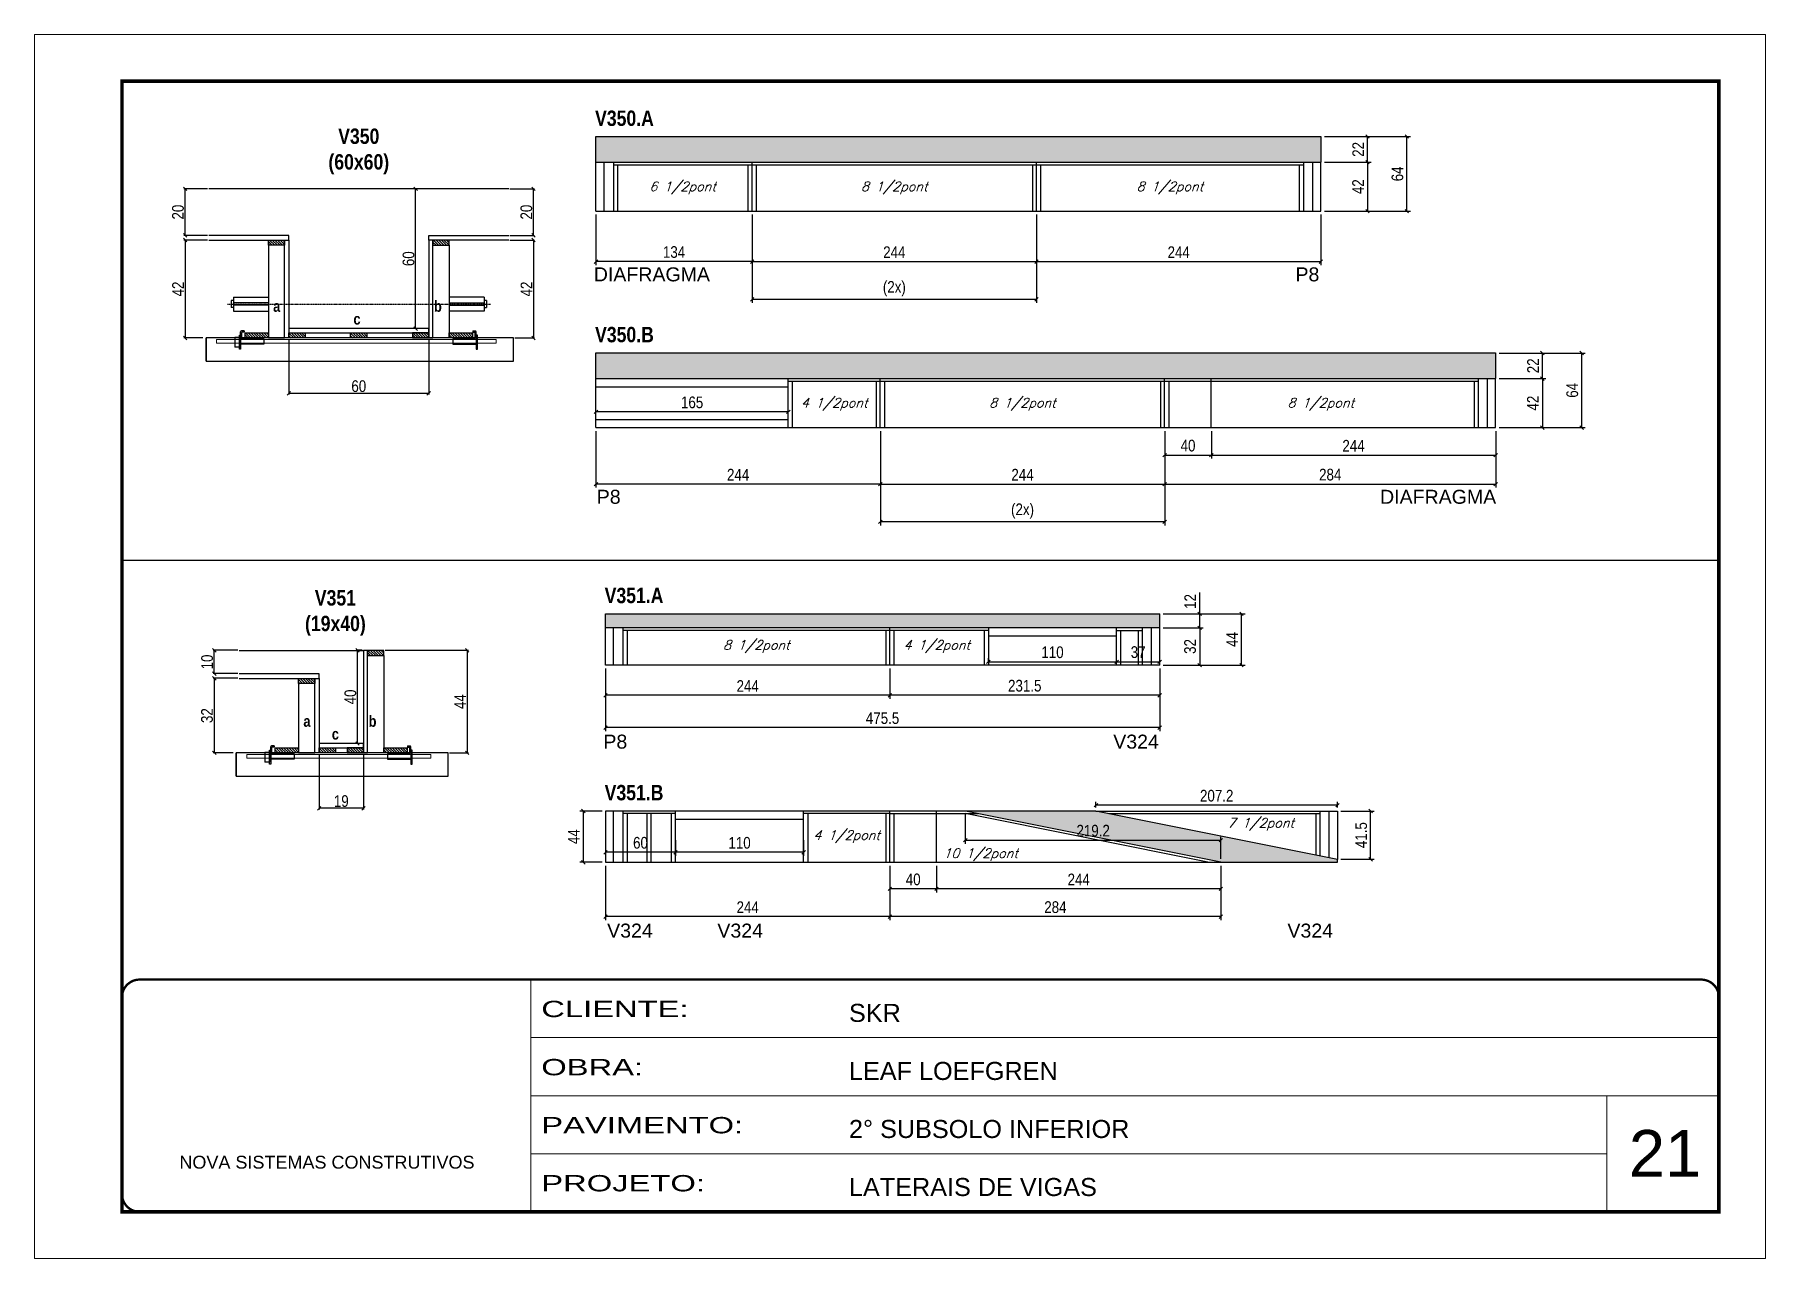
# Model space of a CAD drawing. Extents: x 3309 to 9590, y -2522 to 15424.
# Drawn here: x 3309 to 4794, y 7815 to 8865 of the extents above; entities that cross this region are included whole.
import ezdxf

# ---------------------------------------------------------------- set-up
doc = ezdxf.new("R2010")
doc.units = 0
for name, pattern in [('CONTINUO', [0]), ('DASHED', [0.75, 0.5, -0.25]), ('HIDDEN', [0.375, 0.25, -0.125])]:
    doc.linetypes.add(name, pattern=pattern)
for name, color, linetype in [('5', 5, 'Continuous'), ('barrote', 251, 'Continuous'), ('COTA', 241, 'Continuous'), ('detalhes', 4, 'Continuous'), ('NOMENCLATURA', 7, 'Continuous'), ('Painéis', 200, 'Continuous'), ('presilha', 1, 'Continuous'), ('SARR_2.2x10', 60, 'Continuous'), ('SARR_2.2x7', 40, 'Continuous'), ('SARR_3.5x7', 81, 'Continuous'), ('TENSOR', 3, 'Continuous'), ('texto', 7, 'Continuous')]:
    doc.layers.add(name, color=color, linetype=linetype)
for name, color, linetype, lineweight in [('CARIMBO', 255, 'Continuous', 9), ('CONCRETO', 251, 'Continuous', 25), ('Folhas', 255, 'Continuous', 9), ('SARRAFO DE PRESSAO', 251, 'DASHED', 9), ('SCO-___-LAJ', 2, 'Continuous', 0)]:
    doc.layers.add(name, color=color, linetype=linetype, lineweight=lineweight)
doc.styles.add('ARIAL', font='arial.ttf')
doc.styles.add('COTA TECNICA', font='techl___.ttf', dxfattribs={"height": 10})
doc.styles.add('COTA TECNICA 2X', font='techl___.ttf', dxfattribs={"height": 10})
doc.styles.add('Romans', font='romans.shx')
doc.styles.get("Standard").update_dxf_attribs({"font": 'arial.ttf'})
doc.styles.add('TECNICA', font='techb___.ttf', dxfattribs={"height": 10})
doc.styles.add('Tecnologia', font='')
doc.styles.get('Tecnologia').set_extended_font_data('Forgotten Futurist')
doc.dimstyles.new('PAINEL', dxfattribs={"dimtxt": 10, "dimasz": 3, "dimexe": 3, "dimexo": 3, "dimgap": 3, "dimtad": 1, "dimdec": 1, "dimzin": 12, "dimdsep": 46, "dimtxsty": 'COTA TECNICA', "dimblk1": 'OBLIQUE', "dimblk2": 'OBLIQUE', "dimsah": 1, "dimcen": 0.9, "dimclrd": 4, "dimclre": 4, "dimclrt": 240, "dimadec": 1, "dimazin": 3, "dimtfac": 1, "dimtdec": 1, "dimtmove": 0, "dimatfit": 3, "dimfxl": 1, "dimtolj": 1, "dimtzin": 12, "dimarcsym": 0})
doc.dimstyles.new('SECAO', dxfattribs={"dimscale": 0.333333, "dimtxt": 5, "dimasz": 9, "dimexe": 3, "dimexo": 3, "dimgap": 3, "dimtad": 1, "dimdec": 1, "dimlfac": 0.5, "dimzin": 12, "dimdsep": 46, "dimtxsty": 'COTA TECNICA 2X', "dimblk1": 'OBLIQUE', "dimblk2": 'OBLIQUE', "dimsah": 1, "dimcen": 0.9, "dimclrd": 4, "dimclre": 4, "dimclrt": 240, "dimadec": 1, "dimazin": 3, "dimtfac": 1, "dimtdec": 1, "dimtmove": 0, "dimatfit": 3, "dimfxl": 1, "dimtolj": 1, "dimtzin": 12, "dimarcsym": 0})
pattern_1 = [(135, (36788.992, -115263.51), (-1.122532015, -1.122532015), [])]

msp = doc.modelspace()

# ---------------------------------------------------------------- texts
at = {"layer": '5', "linetype": 'Continuous'}
for s, rotation, p in [('DIAFRAGMA', 0.00004, (3789.16, 8653.29)), ('P8', 0.00004, (4391.18, 8653.29)), ('P8', 359.99996, (3791.67, 8462.43)), ('DIAFRAGMA', 359.99996, (4463.77, 8462.43)), ('P8', 0.00004, (3797.38, 8252.35)), ('V324', 0.00004, (4234.84, 8252.35)), ('V324', 359.99996, (3800.59, 8090.22)), ('V324', 359.99996, (3895.16, 8090.22)), ('V324', 359.99996, (4384.29, 8090.22))]:
    msp.add_text(s, height=12, rotation=rotation, dxfattribs=at).set_placement(p)
at = {"layer": 'CARIMBO', "style": 'ARIAL'}
msp.add_text('21', height=40, dxfattribs=at).set_placement((4677.23, 7885.13))
at = {"layer": 'detalhes', "style": 'TECNICA'}
for s, p in [('a', (3514.04, 8627.16)), ('b', (3652.01, 8627.15)), ('c', (3582.92, 8616.19)), ('a', (3539.98, 8271.1)), ('b', (3595.95, 8271.09)), ('c', (3564.35, 8260.13))]:
    msp.add_text(s, height=9.6, dxfattribs=at).set_placement(p)
at = {"layer": 'NOMENCLATURA', "style": 'TECNICA'}
for s, p in [('V350.A', (3790.24, 8786.64)), ('V350.B', (3790.24, 8601.01)), ('V351.A', (3798.46, 8377.17)), ('V351.B', (3798.46, 8208.03))]:
    msp.add_text(s, height=13.2, dxfattribs=at).set_placement(p)
at = {"layer": 'NOMENCLATURA', "char_height": 13.2, "attachment_point": 2, "style": 'TECNICA'}
for s, insert in [('V350\\P(60x60)', (3587.51, 8784.41)), ('V351\\P(19x40)', (3567.45, 8388.35))]:
    msp.add_mtext_dynamic_manual_height_columns(s, width=300.2766, gutter_width=1, heights=[0], dxfattribs=dict(at, insert=insert))
at = {"layer": 'texto', "color": 2, "char_height": 8, "attachment_point": 5, "style": 'Romans'}
for s, insert in [('{\\Q19;\\C256;6 1/2pont}', (3865.35, 8733.45)), ('{\\Q19;\\C256;8 1/2pont}', (4046.95, 8733.45)), ('{\\Q19;\\C256;8 1/2pont}', (4283.45, 8733.45)), ('{\\Q19;\\C256;4 1/2pont}', (3995.45, 8547.83)), ('{\\Q19;\\C256;8 1/2pont}', (4156.95, 8547.83)), ('{\\Q19;\\C256;8 1/2pont}', (4412.95, 8547.83)), ('{\\Q19;\\C256;8 1/2pont}', (3928.67, 8339.98)), ('{\\Q19;\\C256;4 1/2pont}', (4083.42, 8339.98)), ('{\\Q19;\\C256;4 1/2pont}', (4006.17, 8176.84)), ('{\\Q19;\\C256;7 1/2pont}', (4361.42, 8187.32)), ('{\\Q19;\\C256;10 1/2pont}', (4121.05, 8161.33))]:
    msp.add_mtext(s, dxfattribs=dict(at, insert=insert))

# ---------------------------------------------------------------- blocks, each defined once
blk = doc.blocks.new('9999999999')
at = {"color": 30, "linetype": 'CONTINUO'}
for p, q in [((98564.6, 34230.2), (98564.6, 34429.4)), ((98564.6, 34379.6), (99584, 34379.6)), ((98564.6, 34329.8), (99488, 34329.8)), ((99584, 34329.8), (99488, 34329.8)), ((99488, 34329.8), (99488, 34230.2)), ((98564.6, 34280), (99488, 34280))]:
    blk.add_line(p, q, dxfattribs=at)
at = {"color": 30, "linetype": 'CONTINUO', "const_width": 2}
blk.add_lwpolyline([(99584, 34230.2), (99584, 34414.4, 0.414214), (99569, 34429.4), (98229, 34429.4, 0.414214), (98214, 34414.4), (98214, 34245.2, 0.414214), (98229, 34230.2), (99584, 34230.2)], format="xyb", dxfattribs=at)
at = {"layer": 'Folhas'}
blk.add_lwpolyline([(98139, 34190.2), (99624, 34190.2), (99624, 35240.2), (98139, 35240.2)], close=True, dxfattribs=at)
at = {"layer": 'Folhas', "color": 30, "const_width": 3}
blk.add_lwpolyline([(98214, 34230.2), (99584, 34230.2), (99584, 35200.2), (98214, 35200.2)], close=True, dxfattribs=at)
at = {"color": 7, "linetype": 'Continuous', "ltscale": 5, "style": 'ARIAL'}
for s, height, p in [('SKR', 15.48, (98837.7, 34393.1)), ('LEAF LOEFGREN', 15.483, (98837.7, 34343.3)), ('2° SUBSOLO INFERIOR', 15.483, (98837.7, 34293.5)), ('NOVA SISTEMAS CONSTRUTIVOS', 11.059, (98263.2, 34267.2)), ('LATERAIS DE VIGAS', 15.483, (98837.7, 34243.7))]:
    blk.add_text(s, height=height, dxfattribs=at).set_placement(p)
at = {"layer": 'Folhas', "color": 7, "style": 'Tecnologia', "width": 1.5}
for s, p in [('CLIENTE:', (98573.7, 34397.2)), ('OBRA:', (98573.7, 34347.3)), ('PAVIMENTO:', (98573.7, 34297.5)), ('PROJETO:', (98573.7, 34247.7))]:
    blk.add_text(s, height=14, dxfattribs=at).set_placement(p)
blk = doc.blocks.new('_Oblique')
at = {"color": 0, "linetype": 'ByBlock', "lineweight": -2}
blk.add_line((-0.5, -0.5), (0.5, 0.5), dxfattribs=at)
blk = doc.blocks.new('*D1635')
at = {"layer": 'COTA', "color": 4, "lineweight": -2, "transparency": 16777216}
for p, q in [((3527.5, 8603.7), (3527.5, 8556.2)), ((3647.5, 8603.7), (3647.5, 8556.2)), ((3647.5, 8557.2), (3527.5, 8557.2))]:
    blk.add_line(p, q, dxfattribs=at)
at = {"layer": 'Defpoints', "color": 0, "transparency": 16777216}
for p in [(3527.5, 8604.7), (3647.5, 8604.7), (3527.5, 8557.2)]:
    blk.add_point(p, dxfattribs=at)
at = {"layer": 'COTA', "color": 4, "lineweight": -2, "transparency": 16777216, "xscale": 3, "yscale": 3, "zscale": 3, "rotation": 180}
blk.add_blockref('_Oblique', (3527.5, 8557.2), dxfattribs=at)
at = {"layer": 'COTA', "color": 4, "lineweight": -2, "transparency": 16777216, "xscale": 3, "yscale": 3, "zscale": 3}
blk.add_blockref('_Oblique', (3647.5, 8557.2), dxfattribs=at)
at = {"layer": 'COTA', "color": 240, "transparency": 16777216, "insert": (3587.5, 8563.3), "char_height": 10, "attachment_point": 5, "style": 'COTA TECNICA 2X'}
blk.add_mtext('\\A1;60', dxfattribs=at)
blk = doc.blocks.new('PRESILHA METÁLICA 1')
at = {"layer": 'presilha'}
for p, q in [((0, 13), (6, 13)), ((0, 13), (0, 0)), ((6, 0), (0, 0)), ((6, 15.5), (7.5, 15.5)), ((6, -2.5), (6, 15.5)), ((6, 13), (6, 0)), ((7.5, 10.6), (7.5, 19.9)), ((7.5, 15.5), (7.5, -2.5)), ((37.5, 4.1), (7.5, 4.1)), ((12, 21), (8.6, 21)), ((9, 11.6), (9, 18.9)), ((12, 19.5), (9.6, 19.5)), ((37.5, 11), (9.6, 11)), ((12, 21), (12, 19.5)), ((37.5, 11), (37.5, 4.1)), ((7.5, -2.5), (6, -2.5))]:
    blk.add_line(p, q, dxfattribs=at)
for centre, radius, start, end in [((8.6, 19.9), 1.14, 90, 180), ((9.6, 18.9), 0.57, 90, 180), ((9.6, 11.6), 0.57, 180, 270)]:
    blk.add_arc(centre, radius, start, end, dxfattribs=at)
blk = doc.blocks.new('PRESILHA METÁLICA 2')
at = {"layer": 'presilha'}
for p, q in [((-5.2, 23.5), (-5.2, 22)), ((-5.2, 23.5), (-1.9, 23.5)), ((-0.8, 14.6), (-0.8, 22.4)), ((-30.8, 13.5), (-30.8, 6.6)), ((-30.8, 13.5), (-2.8, 13.5)), ((-30.8, 6.6), (-0.8, 6.6)), ((-5.2, 22), (-2.8, 22)), ((-2.2, 14.1), (-2.2, 21.4)), ((0.8, 18), (-0.8, 18)), ((-0.8, 18), (-0.8, 0)), ((-0.8, 0), (0.8, 0)), ((0.8, 0), (0.8, 18))]:
    blk.add_line(p, q, dxfattribs=at)
for centre, radius, start, end in [((-1.9, 22.4), 1.14, 0, 90), ((-2.8, 21.4), 0.57, 0, 90), ((-2.8, 14.1), 0.57, 270, 0)]:
    blk.add_arc(centre, radius, start, end, dxfattribs=at)
blk = doc.blocks.new('*D1636')
at = {"layer": 'COTA', "color": 4, "lineweight": -2, "transparency": 16777216}
for p, q in [((3457.8, 8688.7), (3437.5, 8688.7)), ((3438.5, 8688.7), (3438.5, 8604.7)), ((3453.7, 8604.7), (3437.5, 8604.7))]:
    blk.add_line(p, q, dxfattribs=at)
at = {"layer": 'Defpoints', "color": 0, "transparency": 16777216}
for p in [(3458.8, 8688.7), (3438.5, 8604.7), (3454.7, 8604.7)]:
    blk.add_point(p, dxfattribs=at)
at = {"layer": 'COTA', "color": 4, "lineweight": -2, "transparency": 16777216, "xscale": 3, "yscale": 3, "zscale": 3}
for p, rotation in [((3438.5, 8688.7), 90), ((3438.5, 8604.7), 270)]:
    blk.add_blockref('_Oblique', p, dxfattribs=dict(at, rotation=rotation))
at = {"layer": 'COTA', "color": 240, "transparency": 16777216, "insert": (3432.4, 8646.7), "char_height": 10, "attachment_point": 5, "rotation": 90, "style": 'COTA TECNICA 2X'}
blk.add_mtext('\\A1;42', dxfattribs=at)
blk = doc.blocks.new('*D1637')
at = {"layer": 'COTA', "color": 4, "lineweight": -2, "transparency": 16777216}
for p, q in [((3717.2, 8688.7), (3738.4, 8688.7)), ((3737.4, 8688.7), (3737.4, 8604.7)), ((3721.3, 8604.7), (3738.4, 8604.7))]:
    blk.add_line(p, q, dxfattribs=at)
at = {"layer": 'Defpoints', "color": 0, "transparency": 16777216}
for p in [(3716.2, 8688.7), (3720.3, 8604.7), (3737.4, 8604.7)]:
    blk.add_point(p, dxfattribs=at)
at = {"layer": 'COTA', "color": 4, "lineweight": -2, "transparency": 16777216, "xscale": 3, "yscale": 3, "zscale": 3}
for p, rotation in [((3737.4, 8688.7), 90), ((3737.4, 8604.7), 270)]:
    blk.add_blockref('_Oblique', p, dxfattribs=dict(at, rotation=rotation))
at = {"layer": 'COTA', "color": 240, "transparency": 16777216, "insert": (3731.4, 8646.7), "char_height": 10, "attachment_point": 5, "rotation": 90, "style": 'COTA TECNICA 2X'}
blk.add_mtext('\\A1;42', dxfattribs=at)
blk = doc.blocks.new('*D1638')
at = {"layer": 'COTA', "color": 4, "lineweight": -2, "transparency": 16777216}
for p, q in [((3646.5, 8732.7), (3635.3, 8732.7)), ((3636.3, 8612.7), (3636.3, 8732.7)), ((3646.5, 8612.7), (3635.3, 8612.7))]:
    blk.add_line(p, q, dxfattribs=at)
at = {"layer": 'Defpoints', "color": 0, "transparency": 16777216}
for p in [(3636.3, 8732.7), (3647.5, 8732.7), (3647.5, 8612.7)]:
    blk.add_point(p, dxfattribs=at)
at = {"layer": 'COTA', "color": 4, "lineweight": -2, "transparency": 16777216, "xscale": 3, "yscale": 3, "zscale": 3}
for p, rotation in [((3636.3, 8732.7), 90), ((3636.3, 8612.7), 270)]:
    blk.add_blockref('_Oblique', p, dxfattribs=dict(at, rotation=rotation))
at = {"layer": 'COTA', "color": 240, "transparency": 16777216, "insert": (3630.2, 8672.7), "char_height": 10, "attachment_point": 5, "rotation": 90, "style": 'COTA TECNICA 2X'}
blk.add_mtext('\\A1;60', dxfattribs=at)
blk = doc.blocks.new('*D1639')
at = {"layer": 'COTA', "color": 4, "lineweight": -2, "transparency": 16777216}
for p, q in [((3717.2, 8732.7), (3738.4, 8732.7)), ((3737.4, 8692.7), (3737.4, 8732.7)), ((3717.2, 8692.7), (3738.4, 8692.7))]:
    blk.add_line(p, q, dxfattribs=at)
at = {"layer": 'Defpoints', "color": 0, "transparency": 16777216}
for p in [(3716.2, 8732.7), (3737.4, 8732.7), (3716.2, 8692.7)]:
    blk.add_point(p, dxfattribs=at)
at = {"layer": 'COTA', "color": 4, "lineweight": -2, "transparency": 16777216, "xscale": 3, "yscale": 3, "zscale": 3}
for p, rotation in [((3737.4, 8732.7), 90), ((3737.4, 8692.7), 270)]:
    blk.add_blockref('_Oblique', p, dxfattribs=dict(at, rotation=rotation))
at = {"layer": 'COTA', "color": 240, "transparency": 16777216, "insert": (3731.3, 8712.7), "char_height": 10, "attachment_point": 5, "rotation": 90, "style": 'COTA TECNICA 2X'}
blk.add_mtext('\\A1;20', dxfattribs=at)
blk = doc.blocks.new('*D1640')
at = {"layer": 'COTA', "color": 4, "lineweight": -2, "transparency": 16777216}
for p, q in [((3457.8, 8732.7), (3437.5, 8732.7)), ((3438.5, 8692.7), (3438.5, 8732.7)), ((3457.8, 8692.7), (3437.5, 8692.7))]:
    blk.add_line(p, q, dxfattribs=at)
at = {"layer": 'Defpoints', "color": 0, "transparency": 16777216}
for p in [(3438.5, 8732.7), (3458.8, 8732.7), (3458.8, 8692.7)]:
    blk.add_point(p, dxfattribs=at)
at = {"layer": 'COTA', "color": 4, "lineweight": -2, "transparency": 16777216, "xscale": 3, "yscale": 3, "zscale": 3}
for p, rotation in [((3438.5, 8732.7), 90), ((3438.5, 8692.7), 270)]:
    blk.add_blockref('_Oblique', p, dxfattribs=dict(at, rotation=rotation))
at = {"layer": 'COTA', "color": 240, "transparency": 16777216, "insert": (3432.4, 8712.7), "char_height": 10, "attachment_point": 5, "rotation": 90, "style": 'COTA TECNICA 2X'}
blk.add_mtext('\\A1;20', dxfattribs=at)
blk = doc.blocks.new('*D1641')
at = {"layer": 'COTA', "color": 4, "linetype": 'ByBlock', "lineweight": -2, "transparency": 16777216}
for p, q in [((3925, 8710.5), (3925, 8667.2)), ((4169, 8710.5), (4169, 8667.2)), ((3925, 8670.2), (4169, 8670.2))]:
    blk.add_line(p, q, dxfattribs=at)
at = {"layer": 'Defpoints', "color": 0, "linetype": 'ByBlock', "transparency": 16777216}
for p in [(3925, 8713.5), (4169, 8713.5), (4169, 8670.2)]:
    blk.add_point(p, dxfattribs=at)
at = {"layer": 'COTA', "color": 4, "linetype": 'ByBlock', "lineweight": -2, "transparency": 16777216, "xscale": 3, "yscale": 3, "zscale": 3, "rotation": 180}
blk.add_blockref('_Oblique', (3925, 8670.2), dxfattribs=at)
at = {"layer": 'COTA', "color": 4, "linetype": 'ByBlock', "lineweight": -2, "transparency": 16777216, "xscale": 3, "yscale": 3, "zscale": 3}
blk.add_blockref('_Oblique', (4169, 8670.2), dxfattribs=at)
at = {"layer": 'COTA', "color": 240, "linetype": 'ByBlock', "transparency": 16777216, "insert": (4047, 8678.3), "char_height": 10, "attachment_point": 5, "style": 'COTA TECNICA'}
blk.add_mtext('\\A1;244', dxfattribs=at)
blk = doc.blocks.new('*D1642')
at = {"layer": 'COTA', "color": 4, "linetype": 'ByBlock', "lineweight": -2, "transparency": 16777216}
for p, q in [((4169, 8710.5), (4169, 8667.2)), ((4413, 8710.5), (4413, 8667.2)), ((4169, 8670.2), (4413, 8670.2))]:
    blk.add_line(p, q, dxfattribs=at)
at = {"layer": 'Defpoints', "color": 0, "linetype": 'ByBlock', "transparency": 16777216}
for p in [(4169, 8713.5), (4413, 8713.5), (4413, 8670.2)]:
    blk.add_point(p, dxfattribs=at)
at = {"layer": 'COTA', "color": 4, "linetype": 'ByBlock', "lineweight": -2, "transparency": 16777216, "xscale": 3, "yscale": 3, "zscale": 3, "rotation": 180}
blk.add_blockref('_Oblique', (4169, 8670.2), dxfattribs=at)
at = {"layer": 'COTA', "color": 4, "linetype": 'ByBlock', "lineweight": -2, "transparency": 16777216, "xscale": 3, "yscale": 3, "zscale": 3}
blk.add_blockref('_Oblique', (4413, 8670.2), dxfattribs=at)
at = {"layer": 'COTA', "color": 240, "linetype": 'ByBlock', "transparency": 16777216, "insert": (4291, 8678.3), "char_height": 10, "attachment_point": 5, "style": 'COTA TECNICA'}
blk.add_mtext('\\A1;244', dxfattribs=at)
blk = doc.blocks.new('*D1643')
at = {"layer": 'COTA', "color": 4, "lineweight": -2, "transparency": 16777216}
for p, q in [((3791, 8710.5), (3791, 8667.2)), ((3925, 8710.5), (3925, 8667.2)), ((3925, 8670.2), (3791, 8670.2))]:
    blk.add_line(p, q, dxfattribs=at)
at = {"layer": 'Defpoints', "color": 0, "transparency": 16777216}
for p in [(3791, 8713.5), (3925, 8713.5), (3791, 8670.2)]:
    blk.add_point(p, dxfattribs=at)
at = {"layer": 'COTA', "color": 4, "lineweight": -2, "transparency": 16777216, "xscale": 3, "yscale": 3, "zscale": 3, "rotation": 180}
blk.add_blockref('_Oblique', (3791, 8670.2), dxfattribs=at)
at = {"layer": 'COTA', "color": 4, "lineweight": -2, "transparency": 16777216, "xscale": 3, "yscale": 3, "zscale": 3}
blk.add_blockref('_Oblique', (3925, 8670.2), dxfattribs=at)
at = {"layer": 'COTA', "color": 240, "transparency": 16777216, "insert": (3858, 8678.4), "char_height": 10, "attachment_point": 5, "style": 'COTA TECNICA'}
blk.add_mtext('\\A1;134', dxfattribs=at)
blk = doc.blocks.new('*D1644')
at = {"layer": 'COTA', "color": 4, "lineweight": -2, "transparency": 16777216}
for p, q in [((3925, 8710.5), (3925, 8634.8)), ((4169, 8710.5), (4169, 8634.8)), ((4169, 8637.8), (3925, 8637.8))]:
    blk.add_line(p, q, dxfattribs=at)
at = {"layer": 'Defpoints', "color": 0, "transparency": 16777216}
for p in [(3925, 8713.5), (4169, 8713.5), (3925, 8637.8)]:
    blk.add_point(p, dxfattribs=at)
at = {"layer": 'COTA', "color": 4, "lineweight": -2, "transparency": 16777216, "xscale": 3, "yscale": 3, "zscale": 3, "rotation": 180}
blk.add_blockref('_Oblique', (3925, 8637.8), dxfattribs=at)
at = {"layer": 'COTA', "color": 4, "lineweight": -2, "transparency": 16777216, "xscale": 3, "yscale": 3, "zscale": 3}
blk.add_blockref('_Oblique', (4169, 8637.8), dxfattribs=at)
at = {"layer": 'COTA', "color": 240, "transparency": 16777216, "insert": (4047, 8647), "char_height": 10, "attachment_point": 5, "style": 'COTA TECNICA'}
blk.add_mtext('\\A1;(2x)', dxfattribs=at)
blk = doc.blocks.new('*D1645')
at = {"layer": 'COTA', "color": 4, "lineweight": -2, "transparency": 16777216}
for p, q in [((4416, 8755.5), (4456, 8755.5)), ((4453, 8755.5), (4453, 8713.5)), ((4416, 8713.5), (4456, 8713.5))]:
    blk.add_line(p, q, dxfattribs=at)
at = {"layer": 'Defpoints', "color": 0, "transparency": 16777216}
for p in [(4413, 8755.5), (4413, 8713.5), (4453, 8713.5)]:
    blk.add_point(p, dxfattribs=at)
at = {"layer": 'COTA', "color": 4, "lineweight": -2, "transparency": 16777216, "xscale": 3, "yscale": 3, "zscale": 3}
for p, rotation in [((4453, 8755.5), 90), ((4453, 8713.5), 270)]:
    blk.add_blockref('_Oblique', p, dxfattribs=dict(at, rotation=rotation))
at = {"layer": 'COTA', "color": 240, "transparency": 16777216, "insert": (4444.9, 8734.5), "char_height": 10, "attachment_point": 5, "rotation": 90, "style": 'COTA TECNICA'}
blk.add_mtext('\\A1;42', dxfattribs=at)
blk = doc.blocks.new('*D1646')
at = {"layer": 'COTA', "color": 4, "lineweight": -2, "transparency": 16777216}
for p, q in [((4416, 8777.5), (4456, 8777.5)), ((4453, 8755.5), (4453, 8777.5)), ((4416, 8755.5), (4456, 8755.5))]:
    blk.add_line(p, q, dxfattribs=at)
at = {"layer": 'Defpoints', "color": 0, "transparency": 16777216}
for p in [(4413, 8777.5), (4453, 8777.5), (4413, 8755.5)]:
    blk.add_point(p, dxfattribs=at)
at = {"layer": 'COTA', "color": 4, "lineweight": -2, "transparency": 16777216, "xscale": 3, "yscale": 3, "zscale": 3}
for p, rotation in [((4453, 8777.5), 90), ((4453, 8755.5), 270)]:
    blk.add_blockref('_Oblique', p, dxfattribs=dict(at, rotation=rotation))
at = {"layer": 'COTA', "color": 240, "transparency": 16777216, "insert": (4445, 8766.5), "char_height": 10, "attachment_point": 5, "rotation": 90, "style": 'COTA TECNICA'}
blk.add_mtext('\\A1;22', dxfattribs=at)
blk = doc.blocks.new('*D1647')
at = {"layer": 'COTA', "color": 4, "lineweight": -2, "transparency": 16777216}
for p, q in [((4416, 8777.5), (4489.8, 8777.5)), ((4486.8, 8713.5), (4486.8, 8777.5)), ((4416, 8713.5), (4489.8, 8713.5))]:
    blk.add_line(p, q, dxfattribs=at)
at = {"layer": 'Defpoints', "color": 0, "transparency": 16777216}
for p in [(4413, 8777.5), (4486.8, 8777.5), (4413, 8713.5)]:
    blk.add_point(p, dxfattribs=at)
at = {"layer": 'COTA', "color": 4, "lineweight": -2, "transparency": 16777216, "xscale": 3, "yscale": 3, "zscale": 3}
for p, rotation in [((4486.8, 8777.5), 90), ((4486.8, 8713.5), 270)]:
    blk.add_blockref('_Oblique', p, dxfattribs=dict(at, rotation=rotation))
at = {"layer": 'COTA', "color": 240, "transparency": 16777216, "insert": (4478.7, 8745.5), "char_height": 10, "attachment_point": 5, "rotation": 90, "style": 'COTA TECNICA'}
blk.add_mtext('\\A1;64', dxfattribs=at)
blk = doc.blocks.new('*D1648')
at = {"layer": 'COTA', "color": 4, "linetype": 'ByBlock', "lineweight": -2, "transparency": 16777216}
for p, q in [((4035, 8524.8), (4035, 8476.3)), ((4279, 8524.8), (4279, 8476.3)), ((4035, 8479.3), (4279, 8479.3))]:
    blk.add_line(p, q, dxfattribs=at)
at = {"layer": 'Defpoints', "color": 0, "linetype": 'ByBlock', "transparency": 16777216}
for p in [(4035, 8527.8), (4279, 8527.8), (4279, 8479.3)]:
    blk.add_point(p, dxfattribs=at)
at = {"layer": 'COTA', "color": 4, "linetype": 'ByBlock', "lineweight": -2, "transparency": 16777216, "xscale": 3, "yscale": 3, "zscale": 3, "rotation": 180}
blk.add_blockref('_Oblique', (4035, 8479.3), dxfattribs=at)
at = {"layer": 'COTA', "color": 4, "linetype": 'ByBlock', "lineweight": -2, "transparency": 16777216, "xscale": 3, "yscale": 3, "zscale": 3}
blk.add_blockref('_Oblique', (4279, 8479.3), dxfattribs=at)
at = {"layer": 'COTA', "color": 240, "linetype": 'ByBlock', "transparency": 16777216, "insert": (4157, 8487.4), "char_height": 10, "attachment_point": 5, "style": 'COTA TECNICA'}
blk.add_mtext('\\A1;244', dxfattribs=at)
blk = doc.blocks.new('*D1649')
at = {"layer": 'COTA', "color": 4, "linetype": 'ByBlock', "lineweight": -2, "transparency": 16777216}
for p, q in [((4279, 8524.8), (4279, 8476.3)), ((4563, 8524.8), (4563, 8476.3)), ((4279, 8479.3), (4563, 8479.3))]:
    blk.add_line(p, q, dxfattribs=at)
at = {"layer": 'Defpoints', "color": 0, "linetype": 'ByBlock', "transparency": 16777216}
for p in [(4279, 8527.8), (4563, 8527.8), (4563, 8479.3)]:
    blk.add_point(p, dxfattribs=at)
at = {"layer": 'COTA', "color": 4, "linetype": 'ByBlock', "lineweight": -2, "transparency": 16777216, "xscale": 3, "yscale": 3, "zscale": 3, "rotation": 180}
blk.add_blockref('_Oblique', (4279, 8479.3), dxfattribs=at)
at = {"layer": 'COTA', "color": 4, "linetype": 'ByBlock', "lineweight": -2, "transparency": 16777216, "xscale": 3, "yscale": 3, "zscale": 3}
blk.add_blockref('_Oblique', (4563, 8479.3), dxfattribs=at)
at = {"layer": 'COTA', "color": 240, "linetype": 'ByBlock', "transparency": 16777216, "insert": (4421, 8487.4), "char_height": 10, "attachment_point": 5, "style": 'COTA TECNICA'}
blk.add_mtext('\\A1;284', dxfattribs=at)
blk = doc.blocks.new('*D1651')
at = {"layer": 'COTA', "color": 4, "lineweight": -2, "transparency": 16777216}
for p, q in [((3791, 8524.8), (3791, 8476.3)), ((4035, 8524.8), (4035, 8476.3)), ((4035, 8479.3), (3791, 8479.3))]:
    blk.add_line(p, q, dxfattribs=at)
at = {"layer": 'Defpoints', "color": 0, "transparency": 16777216}
for p in [(3791, 8527.8), (4035, 8527.8), (3791, 8479.3)]:
    blk.add_point(p, dxfattribs=at)
at = {"layer": 'COTA', "color": 4, "lineweight": -2, "transparency": 16777216, "xscale": 3, "yscale": 3, "zscale": 3, "rotation": 180}
blk.add_blockref('_Oblique', (3791, 8479.3), dxfattribs=at)
at = {"layer": 'COTA', "color": 4, "lineweight": -2, "transparency": 16777216, "xscale": 3, "yscale": 3, "zscale": 3}
blk.add_blockref('_Oblique', (4035, 8479.3), dxfattribs=at)
at = {"layer": 'COTA', "color": 240, "transparency": 16777216, "insert": (3913, 8487.4), "char_height": 10, "attachment_point": 5, "style": 'COTA TECNICA'}
blk.add_mtext('\\A1;244', dxfattribs=at)
blk = doc.blocks.new('*D1650')
at = {"layer": 'COTA', "color": 4, "lineweight": -2, "transparency": 16777216}
for p, q in [((4035, 8524.8), (4035, 8443.9)), ((4279, 8524.8), (4279, 8443.9)), ((4279, 8446.9), (4035, 8446.9))]:
    blk.add_line(p, q, dxfattribs=at)
at = {"layer": 'Defpoints', "color": 0, "transparency": 16777216}
for p in [(4035, 8527.8), (4279, 8527.8), (4035, 8446.9)]:
    blk.add_point(p, dxfattribs=at)
at = {"layer": 'COTA', "color": 4, "lineweight": -2, "transparency": 16777216, "xscale": 3, "yscale": 3, "zscale": 3, "rotation": 180}
blk.add_blockref('_Oblique', (4035, 8446.9), dxfattribs=at)
at = {"layer": 'COTA', "color": 4, "lineweight": -2, "transparency": 16777216, "xscale": 3, "yscale": 3, "zscale": 3}
blk.add_blockref('_Oblique', (4279, 8446.9), dxfattribs=at)
at = {"layer": 'COTA', "color": 240, "transparency": 16777216, "insert": (4157, 8456.2), "char_height": 10, "attachment_point": 5, "style": 'COTA TECNICA'}
blk.add_mtext('\\A1;(2x)', dxfattribs=at)
blk = doc.blocks.new('*D1653')
at = {"layer": 'COTA', "color": 4, "lineweight": -2, "transparency": 16777216}
for p, q in [((4566, 8569.8), (4606, 8569.8)), ((4603, 8569.8), (4603, 8527.8)), ((4566, 8527.8), (4606, 8527.8))]:
    blk.add_line(p, q, dxfattribs=at)
at = {"layer": 'Defpoints', "color": 0, "transparency": 16777216}
for p in [(4563, 8569.8), (4563, 8527.8), (4603, 8527.8)]:
    blk.add_point(p, dxfattribs=at)
at = {"layer": 'COTA', "color": 4, "lineweight": -2, "transparency": 16777216, "xscale": 3, "yscale": 3, "zscale": 3}
for p, rotation in [((4603, 8569.8), 90), ((4603, 8527.8), 270)]:
    blk.add_blockref('_Oblique', p, dxfattribs=dict(at, rotation=rotation))
at = {"layer": 'COTA', "color": 240, "transparency": 16777216, "insert": (4594.9, 8548.8), "char_height": 10, "attachment_point": 5, "rotation": 90, "style": 'COTA TECNICA'}
blk.add_mtext('\\A1;42', dxfattribs=at)
blk = doc.blocks.new('*D1654')
at = {"layer": 'COTA', "color": 4, "lineweight": -2, "transparency": 16777216}
for p, q in [((4566, 8591.8), (4606, 8591.8)), ((4603, 8569.8), (4603, 8591.8)), ((4566, 8569.8), (4606, 8569.8))]:
    blk.add_line(p, q, dxfattribs=at)
at = {"layer": 'Defpoints', "color": 0, "transparency": 16777216}
for p in [(4563, 8591.8), (4603, 8591.8), (4563, 8569.8)]:
    blk.add_point(p, dxfattribs=at)
at = {"layer": 'COTA', "color": 4, "lineweight": -2, "transparency": 16777216, "xscale": 3, "yscale": 3, "zscale": 3}
for p, rotation in [((4603, 8591.8), 90), ((4603, 8569.8), 270)]:
    blk.add_blockref('_Oblique', p, dxfattribs=dict(at, rotation=rotation))
at = {"layer": 'COTA', "color": 240, "transparency": 16777216, "insert": (4595, 8580.8), "char_height": 10, "attachment_point": 5, "rotation": 90, "style": 'COTA TECNICA'}
blk.add_mtext('\\A1;22', dxfattribs=at)
blk = doc.blocks.new('*D1652')
at = {"layer": 'COTA', "color": 4, "lineweight": -2, "transparency": 16777216}
for p, q in [((4566, 8591.8), (4639.8, 8591.8)), ((4636.8, 8527.8), (4636.8, 8591.8)), ((4566, 8527.8), (4639.8, 8527.8))]:
    blk.add_line(p, q, dxfattribs=at)
at = {"layer": 'Defpoints', "color": 0, "transparency": 16777216}
for p in [(4563, 8591.8), (4636.8, 8591.8), (4563, 8527.8)]:
    blk.add_point(p, dxfattribs=at)
at = {"layer": 'COTA', "color": 4, "lineweight": -2, "transparency": 16777216, "xscale": 3, "yscale": 3, "zscale": 3}
for p, rotation in [((4636.8, 8591.8), 90), ((4636.8, 8527.8), 270)]:
    blk.add_blockref('_Oblique', p, dxfattribs=dict(at, rotation=rotation))
at = {"layer": 'COTA', "color": 240, "transparency": 16777216, "insert": (4628.7, 8559.8), "char_height": 10, "attachment_point": 5, "rotation": 90, "style": 'COTA TECNICA'}
blk.add_mtext('\\A1;64', dxfattribs=at)
blk = doc.blocks.new('*D1655')
at = {"layer": 'COTA', "color": 4, "lineweight": -2, "transparency": 16777216}
for p, q in [((4279, 8524.8), (4279, 8501.2)), ((4319, 8524.8), (4319, 8501.2)), ((4279, 8504.2), (4319, 8504.2))]:
    blk.add_line(p, q, dxfattribs=at)
at = {"layer": 'Defpoints', "color": 0, "transparency": 16777216}
for p in [(4279, 8527.8), (4319, 8527.8), (4319, 8504.2)]:
    blk.add_point(p, dxfattribs=at)
at = {"layer": 'COTA', "color": 4, "lineweight": -2, "transparency": 16777216, "xscale": 3, "yscale": 3, "zscale": 3, "rotation": 180}
blk.add_blockref('_Oblique', (4279, 8504.2), dxfattribs=at)
at = {"layer": 'COTA', "color": 4, "lineweight": -2, "transparency": 16777216, "xscale": 3, "yscale": 3, "zscale": 3}
blk.add_blockref('_Oblique', (4319, 8504.2), dxfattribs=at)
at = {"layer": 'COTA', "color": 240, "transparency": 16777216, "insert": (4299, 8512.3), "char_height": 10, "attachment_point": 5, "style": 'COTA TECNICA'}
blk.add_mtext('\\A1;40', dxfattribs=at)
blk = doc.blocks.new('*D1656')
at = {"layer": 'COTA', "color": 4, "lineweight": -2, "transparency": 16777216}
for p, q in [((4319, 8524.8), (4319, 8501.2)), ((4563, 8524.8), (4563, 8501.2)), ((4319, 8504.2), (4563, 8504.2))]:
    blk.add_line(p, q, dxfattribs=at)
at = {"layer": 'Defpoints', "color": 0, "transparency": 16777216}
for p in [(4319, 8527.8), (4563, 8527.8), (4563, 8504.2)]:
    blk.add_point(p, dxfattribs=at)
at = {"layer": 'COTA', "color": 4, "lineweight": -2, "transparency": 16777216, "xscale": 3, "yscale": 3, "zscale": 3, "rotation": 180}
blk.add_blockref('_Oblique', (4319, 8504.2), dxfattribs=at)
at = {"layer": 'COTA', "color": 4, "lineweight": -2, "transparency": 16777216, "xscale": 3, "yscale": 3, "zscale": 3}
blk.add_blockref('_Oblique', (4563, 8504.2), dxfattribs=at)
at = {"layer": 'COTA', "color": 240, "transparency": 16777216, "insert": (4441, 8512.2), "char_height": 10, "attachment_point": 5, "style": 'COTA TECNICA'}
blk.add_mtext('\\A1;244', dxfattribs=at)
blk = doc.blocks.new('*D1657')
at = {"layer": 'COTA', "color": 4, "lineweight": -2, "transparency": 16777216}
for p, q in [((3791, 8537.8), (3791, 8544.3)), ((3956, 8541.3), (3791, 8541.3)), ((3956, 8537.8), (3956, 8544.3))]:
    blk.add_line(p, q, dxfattribs=at)
at = {"layer": 'Defpoints', "color": 0, "transparency": 16777216}
for p in [(3791, 8541.3), (3791, 8534.8), (3956, 8534.8)]:
    blk.add_point(p, dxfattribs=at)
at = {"layer": 'COTA', "color": 4, "lineweight": -2, "transparency": 16777216, "xscale": 3, "yscale": 3, "zscale": 3, "rotation": 180}
blk.add_blockref('_Oblique', (3791, 8541.3), dxfattribs=at)
at = {"layer": 'COTA', "color": 4, "lineweight": -2, "transparency": 16777216, "xscale": 3, "yscale": 3, "zscale": 3}
blk.add_blockref('_Oblique', (3956, 8541.3), dxfattribs=at)
at = {"layer": 'COTA', "color": 240, "transparency": 16777216, "insert": (3873.5, 8549.4), "char_height": 10, "attachment_point": 5, "style": 'COTA TECNICA'}
blk.add_mtext('\\A1;165', dxfattribs=at)
blk = doc.blocks.new('*D1658')
at = {"layer": 'COTA', "color": 4, "lineweight": -2, "transparency": 16777216}
for p, q in [((3553.5, 8247.7), (3553.5, 8200.2)), ((3591.5, 8247.7), (3591.5, 8200.2)), ((3591.5, 8201.2), (3553.5, 8201.2))]:
    blk.add_line(p, q, dxfattribs=at)
at = {"layer": 'Defpoints', "color": 0, "transparency": 16777216}
for p in [(3553.5, 8248.7), (3591.5, 8248.7), (3553.5, 8201.2)]:
    blk.add_point(p, dxfattribs=at)
at = {"layer": 'COTA', "color": 4, "lineweight": -2, "transparency": 16777216, "xscale": 3, "yscale": 3, "zscale": 3, "rotation": 180}
blk.add_blockref('_Oblique', (3553.5, 8201.2), dxfattribs=at)
at = {"layer": 'COTA', "color": 4, "lineweight": -2, "transparency": 16777216, "xscale": 3, "yscale": 3, "zscale": 3}
blk.add_blockref('_Oblique', (3591.5, 8201.2), dxfattribs=at)
at = {"layer": 'COTA', "color": 240, "transparency": 16777216, "insert": (3572.5, 8207.3), "char_height": 10, "attachment_point": 5, "style": 'COTA TECNICA 2X'}
blk.add_mtext('\\A1;19', dxfattribs=at)
blk = doc.blocks.new('*D1659')
at = {"layer": 'COTA', "color": 4, "lineweight": -2, "transparency": 16777216}
for p, q in [((3610.1, 8336.7), (3681.5, 8336.7)), ((3680.5, 8336.7), (3680.5, 8248.7)), ((3665.3, 8248.7), (3681.5, 8248.7))]:
    blk.add_line(p, q, dxfattribs=at)
at = {"layer": 'Defpoints', "color": 0, "transparency": 16777216}
for p in [(3609.1, 8336.7), (3664.3, 8248.7), (3680.5, 8248.7)]:
    blk.add_point(p, dxfattribs=at)
at = {"layer": 'COTA', "color": 4, "lineweight": -2, "transparency": 16777216, "xscale": 3, "yscale": 3, "zscale": 3}
for p, rotation in [((3680.5, 8336.7), 90), ((3680.5, 8248.7), 270)]:
    blk.add_blockref('_Oblique', p, dxfattribs=dict(at, rotation=rotation))
at = {"layer": 'COTA', "color": 240, "transparency": 16777216, "insert": (3674.4, 8292.7), "char_height": 10, "attachment_point": 5, "rotation": 90, "style": 'COTA TECNICA 2X'}
blk.add_mtext('\\A1;44', dxfattribs=at)
blk = doc.blocks.new('*D1660')
at = {"layer": 'COTA', "color": 4, "lineweight": -2, "transparency": 16777216}
for p, q in [((3483.8, 8312.7), (3462.5, 8312.7)), ((3463.5, 8312.7), (3463.5, 8248.7)), ((3479.6, 8248.7), (3462.5, 8248.7))]:
    blk.add_line(p, q, dxfattribs=at)
at = {"layer": 'Defpoints', "color": 0, "transparency": 16777216}
for p in [(3484.8, 8312.7), (3463.5, 8248.7), (3480.6, 8248.7)]:
    blk.add_point(p, dxfattribs=at)
at = {"layer": 'COTA', "color": 4, "lineweight": -2, "transparency": 16777216, "xscale": 3, "yscale": 3, "zscale": 3}
for p, rotation in [((3463.5, 8312.7), 90), ((3463.5, 8248.7), 270)]:
    blk.add_blockref('_Oblique', p, dxfattribs=dict(at, rotation=rotation))
at = {"layer": 'COTA', "color": 240, "transparency": 16777216, "insert": (3457.3, 8280.7), "char_height": 10, "attachment_point": 5, "rotation": 90, "style": 'COTA TECNICA 2X'}
blk.add_mtext('\\A1;32', dxfattribs=at)
blk = doc.blocks.new('*D1661')
at = {"layer": 'COTA', "color": 4, "lineweight": -2, "transparency": 16777216}
for p, q in [((3590.5, 8336.7), (3585.4, 8336.7)), ((3586.4, 8256.7), (3586.4, 8336.7)), ((3590.5, 8256.7), (3585.4, 8256.7))]:
    blk.add_line(p, q, dxfattribs=at)
at = {"layer": 'Defpoints', "color": 0, "transparency": 16777216}
for p in [(3586.4, 8336.7), (3591.5, 8336.7), (3591.5, 8256.7)]:
    blk.add_point(p, dxfattribs=at)
at = {"layer": 'COTA', "color": 4, "lineweight": -2, "transparency": 16777216, "xscale": 3, "yscale": 3, "zscale": 3}
for p, rotation in [((3586.4, 8336.7), 90), ((3586.4, 8256.7), 270)]:
    blk.add_blockref('_Oblique', p, dxfattribs=dict(at, rotation=rotation))
at = {"layer": 'COTA', "color": 240, "transparency": 16777216, "insert": (3580.3, 8296.7), "char_height": 10, "attachment_point": 5, "rotation": 90, "style": 'COTA TECNICA 2X'}
blk.add_mtext('\\A1;40', dxfattribs=at)
blk = doc.blocks.new('*D1662')
at = {"layer": 'COTA', "color": 4, "lineweight": -2, "transparency": 16777216}
for p, q in [((3483.8, 8336.7), (3462.5, 8336.7)), ((3463.5, 8316.7), (3463.5, 8336.7)), ((3483.8, 8316.7), (3462.5, 8316.7))]:
    blk.add_line(p, q, dxfattribs=at)
at = {"layer": 'Defpoints', "color": 0, "transparency": 16777216}
for p in [(3463.5, 8336.7), (3484.8, 8336.7), (3484.8, 8316.7)]:
    blk.add_point(p, dxfattribs=at)
at = {"layer": 'COTA', "color": 4, "lineweight": -2, "transparency": 16777216, "xscale": 3, "yscale": 3, "zscale": 3}
for p, rotation in [((3463.5, 8336.7), 90), ((3463.5, 8316.7), 270)]:
    blk.add_blockref('_Oblique', p, dxfattribs=dict(at, rotation=rotation))
at = {"layer": 'COTA', "color": 240, "transparency": 16777216, "insert": (3457.4, 8326.7), "char_height": 10, "attachment_point": 5, "rotation": 90, "style": 'COTA TECNICA 2X'}
blk.add_mtext('\\A1;10', dxfattribs=at)
blk = doc.blocks.new('*D1663')
at = {"layer": 'COTA', "color": 4, "linetype": 'ByBlock', "lineweight": -2, "transparency": 16777216}
for p, q in [((4043.2, 8321), (4043.2, 8295.1)), ((4274.7, 8321), (4274.7, 8295.1)), ((4274.7, 8298.1), (4043.2, 8298.1))]:
    blk.add_line(p, q, dxfattribs=at)
at = {"layer": 'Defpoints', "color": 0, "linetype": 'ByBlock', "transparency": 16777216}
for p in [(4043.2, 8324), (4274.7, 8324), (4043.2, 8298.1)]:
    blk.add_point(p, dxfattribs=at)
at = {"layer": 'COTA', "color": 4, "linetype": 'ByBlock', "lineweight": -2, "transparency": 16777216, "xscale": 3, "yscale": 3, "zscale": 3, "rotation": 180}
blk.add_blockref('_Oblique', (4043.2, 8298.1), dxfattribs=at)
at = {"layer": 'COTA', "color": 4, "linetype": 'ByBlock', "lineweight": -2, "transparency": 16777216, "xscale": 3, "yscale": 3, "zscale": 3}
blk.add_blockref('_Oblique', (4274.7, 8298.1), dxfattribs=at)
at = {"layer": 'COTA', "color": 240, "linetype": 'ByBlock', "transparency": 16777216, "insert": (4158.9, 8306.3), "char_height": 10, "attachment_point": 5, "style": 'COTA TECNICA'}
blk.add_mtext('\\A1;231.5', dxfattribs=at)
blk = doc.blocks.new('*D1664')
at = {"layer": 'COTA', "color": 4, "linetype": 'ByBlock', "lineweight": -2, "transparency": 16777216}
for p, q in [((3799.2, 8321), (3799.2, 8295.1)), ((4043.2, 8321), (4043.2, 8295.1)), ((4043.2, 8298.1), (3799.2, 8298.1))]:
    blk.add_line(p, q, dxfattribs=at)
at = {"layer": 'Defpoints', "color": 0, "linetype": 'ByBlock', "transparency": 16777216}
for p in [(3799.2, 8324), (4043.2, 8324), (3799.2, 8298.1)]:
    blk.add_point(p, dxfattribs=at)
at = {"layer": 'COTA', "color": 4, "linetype": 'ByBlock', "lineweight": -2, "transparency": 16777216, "xscale": 3, "yscale": 3, "zscale": 3, "rotation": 180}
blk.add_blockref('_Oblique', (3799.2, 8298.1), dxfattribs=at)
at = {"layer": 'COTA', "color": 4, "linetype": 'ByBlock', "lineweight": -2, "transparency": 16777216, "xscale": 3, "yscale": 3, "zscale": 3}
blk.add_blockref('_Oblique', (4043.2, 8298.1), dxfattribs=at)
at = {"layer": 'COTA', "color": 240, "linetype": 'ByBlock', "transparency": 16777216, "insert": (3921.2, 8306.1), "char_height": 10, "attachment_point": 5, "style": 'COTA TECNICA'}
blk.add_mtext('\\A1;244', dxfattribs=at)
blk = doc.blocks.new('*D1665')
at = {"layer": 'COTA', "color": 4, "linetype": 'ByBlock', "lineweight": -2, "transparency": 16777216}
for p, q in [((3799.2, 8321), (3799.2, 8267.4)), ((4274.7, 8321), (4274.7, 8267.4)), ((4274.7, 8270.4), (3799.2, 8270.4))]:
    blk.add_line(p, q, dxfattribs=at)
at = {"layer": 'Defpoints', "color": 0, "linetype": 'ByBlock', "transparency": 16777216}
for p in [(3799.2, 8324), (4274.7, 8324), (3799.2, 8270.4)]:
    blk.add_point(p, dxfattribs=at)
at = {"layer": 'COTA', "color": 4, "linetype": 'ByBlock', "lineweight": -2, "transparency": 16777216, "xscale": 3, "yscale": 3, "zscale": 3, "rotation": 180}
blk.add_blockref('_Oblique', (3799.2, 8270.4), dxfattribs=at)
at = {"layer": 'COTA', "color": 4, "linetype": 'ByBlock', "lineweight": -2, "transparency": 16777216, "xscale": 3, "yscale": 3, "zscale": 3}
blk.add_blockref('_Oblique', (4274.7, 8270.4), dxfattribs=at)
at = {"layer": 'COTA', "color": 240, "linetype": 'ByBlock', "transparency": 16777216, "insert": (4036.9, 8278.5), "char_height": 10, "attachment_point": 5, "style": 'COTA TECNICA'}
blk.add_mtext('\\A1;475.5', dxfattribs=at)
blk = doc.blocks.new('*D1666')
at = {"layer": 'COTA', "color": 4, "lineweight": -2, "transparency": 16777216}
for p, q in [((4127.7, 8327), (4127.7, 8329.9)), ((4127.7, 8326.9), (4237.7, 8326.9)), ((4237.7, 8327), (4237.7, 8329.9))]:
    blk.add_line(p, q, dxfattribs=at)
at = {"layer": 'Defpoints', "color": 0, "transparency": 16777216}
for p in [(4127.7, 8324), (4237.7, 8326.9), (4237.7, 8324)]:
    blk.add_point(p, dxfattribs=at)
at = {"layer": 'COTA', "color": 4, "lineweight": -2, "transparency": 16777216, "xscale": 3, "yscale": 3, "zscale": 3, "rotation": 180}
blk.add_blockref('_Oblique', (4127.7, 8326.9), dxfattribs=at)
at = {"layer": 'COTA', "color": 4, "lineweight": -2, "transparency": 16777216, "xscale": 3, "yscale": 3, "zscale": 3}
blk.add_blockref('_Oblique', (4237.7, 8326.9), dxfattribs=at)
at = {"layer": 'COTA', "color": 240, "transparency": 16777216, "insert": (4182.7, 8335), "char_height": 10, "attachment_point": 5, "style": 'COTA TECNICA'}
blk.add_mtext('\\A1;110', dxfattribs=at)
blk = doc.blocks.new('*D1667')
at = {"layer": 'COTA', "color": 4, "lineweight": -2, "transparency": 16777216}
for p, q in [((4237.7, 8327), (4237.7, 8329.9)), ((4237.7, 8326.9), (4274.7, 8326.9))]:
    blk.add_line(p, q, dxfattribs=at)
at = {"layer": 'Defpoints', "color": 0, "transparency": 16777216}
for p in [(4237.7, 8324), (4274.7, 8326.9), (4274.7, 8326.9)]:
    blk.add_point(p, dxfattribs=at)
at = {"layer": 'COTA', "color": 4, "lineweight": -2, "transparency": 16777216, "xscale": 3, "yscale": 3, "zscale": 3, "rotation": 180}
blk.add_blockref('_Oblique', (4237.7, 8326.9), dxfattribs=at)
at = {"layer": 'COTA', "color": 4, "lineweight": -2, "transparency": 16777216, "xscale": 3, "yscale": 3, "zscale": 3}
blk.add_blockref('_Oblique', (4274.7, 8326.9), dxfattribs=at)
at = {"layer": 'COTA', "color": 240, "transparency": 16777216, "insert": (4256.2, 8335.1), "char_height": 10, "attachment_point": 5, "style": 'COTA TECNICA'}
blk.add_mtext('\\A1;37', dxfattribs=at)
blk = doc.blocks.new('*D1668')
at = {"layer": 'COTA', "color": 4, "lineweight": -2, "transparency": 16777216}
for p, q in [((4277.7, 8356), (4312, 8356)), ((4309, 8356), (4309, 8324)), ((4277.7, 8324), (4312, 8324))]:
    blk.add_line(p, q, dxfattribs=at)
at = {"layer": 'Defpoints', "color": 0, "transparency": 16777216}
for p in [(4274.7, 8356), (4274.7, 8324), (4309, 8324)]:
    blk.add_point(p, dxfattribs=at)
at = {"layer": 'COTA', "color": 4, "lineweight": -2, "transparency": 16777216, "xscale": 3, "yscale": 3, "zscale": 3}
for p, rotation in [((4309, 8356), 90), ((4309, 8324), 270)]:
    blk.add_blockref('_Oblique', p, dxfattribs=dict(at, rotation=rotation))
at = {"layer": 'COTA', "color": 240, "transparency": 16777216, "insert": (4300.8, 8340), "char_height": 10, "attachment_point": 5, "rotation": 90, "style": 'COTA TECNICA'}
blk.add_mtext('\\A1;32', dxfattribs=at)
blk = doc.blocks.new('*D1669')
at = {"layer": 'COTA', "color": 4, "lineweight": -2, "transparency": 16777216}
for p, q in [((4309, 8368), (4309, 8386.3)), ((4277.7, 8368), (4312, 8368)), ((4309, 8356), (4309, 8368)), ((4277.7, 8356), (4312, 8356))]:
    blk.add_line(p, q, dxfattribs=at)
at = {"layer": 'Defpoints', "color": 0, "transparency": 16777216}
for p in [(4274.7, 8368), (4309, 8368), (4274.7, 8356)]:
    blk.add_point(p, dxfattribs=at)
at = {"layer": 'COTA', "color": 4, "lineweight": -2, "transparency": 16777216, "xscale": 3, "yscale": 3, "zscale": 3}
for p, rotation in [((4309, 8368), 90), ((4309, 8356), 270)]:
    blk.add_blockref('_Oblique', p, dxfattribs=dict(at, rotation=rotation))
at = {"layer": 'COTA', "color": 240, "transparency": 16777216, "insert": (4300.9, 8378.6), "char_height": 10, "attachment_point": 5, "rotation": 90, "style": 'COTA TECNICA'}
blk.add_mtext('\\A1;12', dxfattribs=at)
blk = doc.blocks.new('*D1670')
at = {"layer": 'COTA', "color": 4, "lineweight": -2, "transparency": 16777216}
for p, q in [((4277.7, 8368), (4347.9, 8368)), ((4344.9, 8324), (4344.9, 8368)), ((4277.7, 8324), (4347.9, 8324))]:
    blk.add_line(p, q, dxfattribs=at)
at = {"layer": 'Defpoints', "color": 0, "transparency": 16777216}
for p in [(4274.7, 8368), (4344.9, 8368), (4274.7, 8324)]:
    blk.add_point(p, dxfattribs=at)
at = {"layer": 'COTA', "color": 4, "lineweight": -2, "transparency": 16777216, "xscale": 3, "yscale": 3, "zscale": 3}
for p, rotation in [((4344.9, 8368), 90), ((4344.9, 8324), 270)]:
    blk.add_blockref('_Oblique', p, dxfattribs=dict(at, rotation=rotation))
at = {"layer": 'COTA', "color": 240, "transparency": 16777216, "insert": (4336.8, 8346), "char_height": 10, "attachment_point": 5, "rotation": 90, "style": 'COTA TECNICA'}
blk.add_mtext('\\A1;44', dxfattribs=at)
blk = doc.blocks.new('*D1671')
at = {"layer": 'COTA', "color": 4, "lineweight": -2, "transparency": 16777216}
for p, q in [((4220, 8201.8), (4220, 8206.8)), ((4427.2, 8203.8), (4220, 8203.8)), ((4427.2, 8201.8), (4427.2, 8206.8))]:
    blk.add_line(p, q, dxfattribs=at)
at = {"layer": 'Defpoints', "color": 0, "transparency": 16777216}
for p in [(4220, 8203.8), (4220, 8198.8), (4427.2, 8198.8)]:
    blk.add_point(p, dxfattribs=at)
at = {"layer": 'COTA', "color": 4, "lineweight": -2, "transparency": 16777216, "xscale": 3, "yscale": 3, "zscale": 3, "rotation": 180}
blk.add_blockref('_Oblique', (4220, 8203.8), dxfattribs=at)
at = {"layer": 'COTA', "color": 4, "lineweight": -2, "transparency": 16777216, "xscale": 3, "yscale": 3, "zscale": 3}
blk.add_blockref('_Oblique', (4427.2, 8203.8), dxfattribs=at)
at = {"layer": 'COTA', "color": 240, "transparency": 16777216, "insert": (4323.6, 8211.9), "char_height": 10, "attachment_point": 5, "style": 'COTA TECNICA'}
blk.add_mtext('\\A1;207.2', dxfattribs=at)
blk = doc.blocks.new('*D1672')
at = {"layer": 'COTA', "color": 4, "lineweight": -2, "transparency": 16777216}
for p, q in [((4430.2, 8198.8), (4458.7, 8198.8)), ((4455.7, 8157.4), (4455.7, 8198.8)), ((4430.2, 8157.4), (4458.7, 8157.4))]:
    blk.add_line(p, q, dxfattribs=at)
at = {"layer": 'Defpoints', "color": 0, "transparency": 16777216}
for p in [(4427.2, 8198.8), (4455.7, 8198.8), (4427.2, 8157.4)]:
    blk.add_point(p, dxfattribs=at)
at = {"layer": 'COTA', "color": 4, "lineweight": -2, "transparency": 16777216, "xscale": 3, "yscale": 3, "zscale": 3}
for p, rotation in [((4455.7, 8198.8), 90), ((4455.7, 8157.4), 270)]:
    blk.add_blockref('_Oblique', p, dxfattribs=dict(at, rotation=rotation))
at = {"layer": 'COTA', "color": 240, "transparency": 16777216, "insert": (4447.6, 8178.1), "char_height": 10, "attachment_point": 5, "rotation": 90, "style": 'COTA TECNICA'}
blk.add_mtext('\\A1;41.5', dxfattribs=at)
blk = doc.blocks.new('*D1673')
at = {"layer": 'COTA', "color": 4, "lineweight": -2, "transparency": 16777216}
for p, q in [((4043.2, 8151.8), (4043.2, 8105.2)), ((4327.2, 8151.8), (4327.2, 8105.2)), ((4327.2, 8108.2), (4043.2, 8108.2))]:
    blk.add_line(p, q, dxfattribs=at)
at = {"layer": 'Defpoints', "color": 0, "transparency": 16777216}
for p in [(4043.2, 8154.8), (4327.2, 8154.8), (4043.2, 8108.2)]:
    blk.add_point(p, dxfattribs=at)
at = {"layer": 'COTA', "color": 4, "lineweight": -2, "transparency": 16777216, "xscale": 3, "yscale": 3, "zscale": 3, "rotation": 180}
blk.add_blockref('_Oblique', (4043.2, 8108.2), dxfattribs=at)
at = {"layer": 'COTA', "color": 4, "lineweight": -2, "transparency": 16777216, "xscale": 3, "yscale": 3, "zscale": 3}
blk.add_blockref('_Oblique', (4327.2, 8108.2), dxfattribs=at)
at = {"layer": 'COTA', "color": 240, "transparency": 16777216, "insert": (4185.2, 8116.3), "char_height": 10, "attachment_point": 5, "style": 'COTA TECNICA'}
blk.add_mtext('\\A1;284', dxfattribs=at)
blk = doc.blocks.new('*D1674')
at = {"layer": 'COTA', "color": 4, "lineweight": -2, "transparency": 16777216}
for p, q in [((3799.2, 8151.8), (3799.2, 8105.2)), ((4043.2, 8151.8), (4043.2, 8105.2)), ((4043.2, 8108.2), (3799.2, 8108.2))]:
    blk.add_line(p, q, dxfattribs=at)
at = {"layer": 'Defpoints', "color": 0, "transparency": 16777216}
for p in [(3799.2, 8154.8), (4043.2, 8154.8), (3799.2, 8108.2)]:
    blk.add_point(p, dxfattribs=at)
at = {"layer": 'COTA', "color": 4, "lineweight": -2, "transparency": 16777216, "xscale": 3, "yscale": 3, "zscale": 3, "rotation": 180}
blk.add_blockref('_Oblique', (3799.2, 8108.2), dxfattribs=at)
at = {"layer": 'COTA', "color": 4, "lineweight": -2, "transparency": 16777216, "xscale": 3, "yscale": 3, "zscale": 3}
blk.add_blockref('_Oblique', (4043.2, 8108.2), dxfattribs=at)
at = {"layer": 'COTA', "color": 240, "transparency": 16777216, "insert": (3921.2, 8116.3), "char_height": 10, "attachment_point": 5, "style": 'COTA TECNICA'}
blk.add_mtext('\\A1;244', dxfattribs=at)
blk = doc.blocks.new('*D1675')
at = {"layer": 'COTA', "color": 4, "lineweight": -2, "transparency": 16777216}
for p, q in [((3796.2, 8198.8), (3777.1, 8198.8)), ((3780.1, 8198.8), (3780.1, 8154.8)), ((3796.2, 8154.8), (3777.1, 8154.8))]:
    blk.add_line(p, q, dxfattribs=at)
at = {"layer": 'Defpoints', "color": 0, "transparency": 16777216}
for p in [(3799.2, 8198.8), (3780.1, 8154.8), (3799.2, 8154.8)]:
    blk.add_point(p, dxfattribs=at)
at = {"layer": 'COTA', "color": 4, "lineweight": -2, "transparency": 16777216, "xscale": 3, "yscale": 3, "zscale": 3}
for p, rotation in [((3780.1, 8198.8), 90), ((3780.1, 8154.8), 270)]:
    blk.add_blockref('_Oblique', p, dxfattribs=dict(at, rotation=rotation))
at = {"layer": 'COTA', "color": 240, "transparency": 16777216, "insert": (3772.1, 8176.8), "char_height": 10, "attachment_point": 5, "rotation": 90, "style": 'COTA TECNICA'}
blk.add_mtext('\\A1;44', dxfattribs=at)
blk = doc.blocks.new('*D1676')
at = {"layer": 'COTA', "color": 4, "lineweight": -2, "transparency": 16777216}
for p, q in [((3859.2, 8173.8), (3859.2, 8160.4)), ((3969.2, 8173.8), (3969.2, 8160.4)), ((3969.2, 8163.4), (3859.2, 8163.4))]:
    blk.add_line(p, q, dxfattribs=at)
at = {"layer": 'Defpoints', "color": 0, "transparency": 16777216}
for p in [(3859.2, 8176.8), (3969.2, 8176.8), (3859.2, 8163.4)]:
    blk.add_point(p, dxfattribs=at)
at = {"layer": 'COTA', "color": 4, "lineweight": -2, "transparency": 16777216, "xscale": 3, "yscale": 3, "zscale": 3, "rotation": 180}
blk.add_blockref('_Oblique', (3859.2, 8163.4), dxfattribs=at)
at = {"layer": 'COTA', "color": 4, "lineweight": -2, "transparency": 16777216, "xscale": 3, "yscale": 3, "zscale": 3}
blk.add_blockref('_Oblique', (3969.2, 8163.4), dxfattribs=at)
at = {"layer": 'COTA', "color": 240, "transparency": 16777216, "insert": (3914.2, 8171.5), "char_height": 10, "attachment_point": 5, "style": 'COTA TECNICA'}
blk.add_mtext('\\A1;110', dxfattribs=at)
blk = doc.blocks.new('*D1677')
at = {"layer": 'COTA', "color": 4, "lineweight": -2, "transparency": 16777216}
for p, q in [((3859.2, 8173.8), (3859.2, 8160.4)), ((3859.2, 8163.4), (3799.2, 8163.4))]:
    blk.add_line(p, q, dxfattribs=at)
at = {"layer": 'Defpoints', "color": 0, "transparency": 16777216}
for p in [(3859.2, 8176.8), (3799.2, 8163.4), (3799.2, 8163.4)]:
    blk.add_point(p, dxfattribs=at)
at = {"layer": 'COTA', "color": 4, "lineweight": -2, "transparency": 16777216, "xscale": 3, "yscale": 3, "zscale": 3, "rotation": 180}
blk.add_blockref('_Oblique', (3799.2, 8163.4), dxfattribs=at)
at = {"layer": 'COTA', "color": 4, "lineweight": -2, "transparency": 16777216, "xscale": 3, "yscale": 3, "zscale": 3}
blk.add_blockref('_Oblique', (3859.2, 8163.4), dxfattribs=at)
at = {"layer": 'COTA', "color": 240, "transparency": 16777216, "insert": (3829.2, 8171.5), "char_height": 10, "attachment_point": 5, "style": 'COTA TECNICA'}
blk.add_mtext('\\A1;60', dxfattribs=at)
blk = doc.blocks.new('*D1678')
at = {"layer": 'COTA', "color": 4, "lineweight": -2, "transparency": 16777216}
for p, q in [((4083.2, 8151.8), (4083.2, 8129)), ((4327.2, 8151.8), (4327.2, 8129)), ((4327.2, 8132), (4083.2, 8132))]:
    blk.add_line(p, q, dxfattribs=at)
at = {"layer": 'Defpoints', "color": 0, "transparency": 16777216}
for p in [(4083.2, 8154.8), (4327.2, 8154.8), (4083.2, 8132)]:
    blk.add_point(p, dxfattribs=at)
at = {"layer": 'COTA', "color": 4, "lineweight": -2, "transparency": 16777216, "xscale": 3, "yscale": 3, "zscale": 3, "rotation": 180}
blk.add_blockref('_Oblique', (4083.2, 8132), dxfattribs=at)
at = {"layer": 'COTA', "color": 4, "lineweight": -2, "transparency": 16777216, "xscale": 3, "yscale": 3, "zscale": 3}
blk.add_blockref('_Oblique', (4327.2, 8132), dxfattribs=at)
at = {"layer": 'COTA', "color": 240, "transparency": 16777216, "insert": (4205.2, 8140.1), "char_height": 10, "attachment_point": 5, "style": 'COTA TECNICA'}
blk.add_mtext('\\A1;244', dxfattribs=at)
blk = doc.blocks.new('*D1679')
at = {"layer": 'COTA', "color": 4, "lineweight": -2, "transparency": 16777216}
for p, q in [((4043.2, 8151.8), (4043.2, 8129)), ((4083.2, 8151.8), (4083.2, 8129)), ((4083.2, 8132), (4043.2, 8132))]:
    blk.add_line(p, q, dxfattribs=at)
at = {"layer": 'Defpoints', "color": 0, "transparency": 16777216}
for p in [(4043.2, 8154.8), (4083.2, 8154.8), (4043.2, 8132)]:
    blk.add_point(p, dxfattribs=at)
at = {"layer": 'COTA', "color": 4, "lineweight": -2, "transparency": 16777216, "xscale": 3, "yscale": 3, "zscale": 3, "rotation": 180}
blk.add_blockref('_Oblique', (4043.2, 8132), dxfattribs=at)
at = {"layer": 'COTA', "color": 4, "lineweight": -2, "transparency": 16777216, "xscale": 3, "yscale": 3, "zscale": 3}
blk.add_blockref('_Oblique', (4083.2, 8132), dxfattribs=at)
at = {"layer": 'COTA', "color": 240, "transparency": 16777216, "insert": (4063.2, 8140.1), "char_height": 10, "attachment_point": 5, "style": 'COTA TECNICA'}
blk.add_mtext('\\A1;40', dxfattribs=at)
blk = doc.blocks.new('*D1680')
at = {"layer": 'COTA', "color": 4, "lineweight": -2, "transparency": 16777216}
for p, q in [((4107.9, 8195.8), (4107.9, 8170.8)), ((4107.9, 8173.8), (4327.2, 8173.8)), ((4327.2, 8157.8), (4327.2, 8176.8))]:
    blk.add_line(p, q, dxfattribs=at)
at = {"layer": 'Defpoints', "color": 0, "transparency": 16777216}
for p in [(4107.9, 8198.8), (4327.2, 8173.8), (4327.2, 8154.8)]:
    blk.add_point(p, dxfattribs=at)
at = {"layer": 'COTA', "color": 4, "lineweight": -2, "transparency": 16777216, "xscale": 3, "yscale": 3, "zscale": 3, "rotation": 180}
blk.add_blockref('_Oblique', (4107.9, 8173.8), dxfattribs=at)
at = {"layer": 'COTA', "color": 4, "lineweight": -2, "transparency": 16777216, "xscale": 3, "yscale": 3, "zscale": 3}
blk.add_blockref('_Oblique', (4327.2, 8173.8), dxfattribs=at)
at = {"layer": 'COTA', "color": 240, "transparency": 16777216, "insert": (4217.6, 8181.9), "char_height": 10, "attachment_point": 5, "style": 'COTA TECNICA'}
blk.add_mtext('\\A1;219.2', dxfattribs=at)

# ---------------------------------------------------------------- dimensions: what is measured, and where the dimension line sits
at = {"layer": 'COTA'}
for base, p1, p2, angle, dimstyle, picture, middle in [((4452.96, 8777.45), (4412.95, 8755.45), (4412.95, 8777.45), 90, 'PAINEL', '*D1646', (4444.96, 8766.45)), ((4486.81, 8777.45), (4412.95, 8713.45), (4412.95, 8777.45), 90, 'PAINEL', '*D1647', (4478.71, 8745.45)), ((4452.96, 8713.45), (4412.95, 8755.45), (4412.95, 8713.45), 90, 'PAINEL', '*D1645', (4444.89, 8734.45)), ((3438.47, 8732.72), (3458.81, 8692.72), (3458.81, 8732.72), 90, 'SECAO', '*D1640', (3432.36, 8712.72)), ((3737.43, 8732.72), (3716.21, 8692.72), (3716.21, 8732.72), 90, 'SECAO', '*D1639', (3731.33, 8712.72)), ((3790.95, 8670.19), (3924.95, 8713.45), (3790.95, 8713.45), 180, 'PAINEL', '*D1643', (3857.95, 8678.41)), ((3438.47, 8604.72, 0), (3458.81, 8688.72), (3454.7, 8604.72, 0), 90, 'SECAO', '*D1636', (3432.39, 8646.72, 0)), ((3737.43, 8604.72, 0), (3716.21, 8688.72), (3720.33, 8604.72, 0), 90, 'SECAO', '*D1637', (3731.36, 8646.72, 0)), ((4602.96, 8591.83), (4562.95, 8569.83), (4562.95, 8591.83), 90, 'PAINEL', '*D1654', (4594.96, 8580.83)), ((4636.81, 8591.83), (4562.95, 8527.83), (4562.95, 8591.83), 90, 'PAINEL', '*D1652', (4628.71, 8559.83)), ((4602.96, 8527.83), (4562.95, 8569.83), (4562.95, 8527.83), 90, 'PAINEL', '*D1653', (4594.89, 8548.83)), ((3790.95, 8479.34), (4034.95, 8527.83), (3790.95, 8527.83), 180, 'PAINEL', '*D1651', (3912.95, 8487.41)), ((4309, 8367.98), (4274.67, 8355.98), (4274.67, 8367.98), 90, 'PAINEL', '*D1669', (4300.94, 8378.64)), ((4344.87, 8367.98), (4274.67, 8323.98), (4274.67, 8367.98), 90, 'PAINEL', '*D1670', (4336.8, 8345.98)), ((4309, 8323.98), (4274.67, 8355.98), (4274.67, 8323.98), 90, 'PAINEL', '*D1668', (4300.78, 8339.98)), ((3463.54, 8336.66), (3484.75, 8316.66), (3484.75, 8336.66), 90, 'SECAO', '*D1662', (3457.43, 8326.66)), ((3586.38, 8336.66), (3591.45, 8256.66), (3591.45, 8336.66), 90, 'SECAO', '*D1661', (3580.28, 8296.66)), ((3680.5, 8248.66), (3609.05, 8336.66), (3664.27, 8248.66), 90, 'SECAO', '*D1659', (3674.43, 8292.66)), ((3463.54, 8248.66), (3484.75, 8312.66), (3480.64, 8248.66), 90, 'SECAO', '*D1660', (3457.32, 8280.66)), ((4220, 8203.82), (4427.17, 8198.84), (4220, 8198.84), 180, 'PAINEL', '*D1671', (4323.58, 8211.92)), ((3780.13, 8154.84), (3799.17, 8198.84), (3799.17, 8154.84), 90, 'PAINEL', '*D1675', (3772.05, 8176.84)), ((4327.17, 8173.8), (4107.94, 8198.84), (4327.17, 8154.84), 180, 'PAINEL', '*D1680', (4217.55, 8181.89)), ((4455.69, 8198.84), (4427.17, 8157.36), (4427.17, 8198.84), 90, 'PAINEL', '*D1672', (4447.59, 8178.1)), ((3859.17, 8163.36), (3969.17, 8176.84), (3859.17, 8176.84), 180, 'PAINEL', '*D1676', (3914.17, 8171.47)), ((4043.17, 8108.23), (4327.17, 8154.84), (4043.17, 8154.84), 180, 'PAINEL', '*D1673', (4185.17, 8116.33)), ((4083.17, 8132.03), (4327.17, 8154.84), (4083.17, 8154.84), 180, 'PAINEL', '*D1678', (4205.17, 8140.1))]:
    dim = msp.add_linear_dim(base=base, p1=p1, p2=p2, angle=angle, dimstyle=dimstyle, dxfattribs=at)
    dim.commit()
    dim.dimension.update_dxf_attribs({"geometry": picture, "text_midpoint": middle})
for base, p1, p2, angle, picture, middle in [((3636.34, 8732.72), (3647.51, 8612.72), (3647.51, 8732.72), 90, '*D1638', (3636.34, 8672.72)), ((3527.51, 8557.25), (3647.51, 8604.72), (3527.51, 8604.72), 180, '*D1635', (3587.51, 8557.25)), ((3553.45, 8201.19), (3591.45, 8248.66), (3553.45, 8248.66), 180, '*D1658', (3572.45, 8201.19))]:
    dim = msp.add_linear_dim(base=base, p1=p1, p2=p2, angle=angle, dimstyle='SECAO', dxfattribs=at)
    dim.commit()
    dim.dimension.update_dxf_attribs({"geometry": picture, "text_midpoint": middle, "dimtype": 160})
at = {"layer": 'COTA', "linetype": 'ByBlock'}
for base, p1, p2, angle, picture, middle in [((4168.95, 8670.19), (3924.95, 8713.45), (4168.95, 8713.45), 0, '*D1641', (4046.95, 8678.27)), ((3799.17, 8270.36), (4274.67, 8323.98), (3799.17, 8323.98), 180, '*D1665', (4036.92, 8278.47)), ((4043.17, 8298.07), (4274.67, 8323.98), (4043.17, 8323.98), 180, '*D1663', (4158.92, 8306.29))]:
    dim = msp.add_linear_dim(base=base, p1=p1, p2=p2, angle=angle, dimstyle='PAINEL', dxfattribs=at)
    dim.commit()
    dim.dimension.update_dxf_attribs({"geometry": picture, "text_midpoint": middle})
at = {"layer": 'COTA'}
for base, p1, p2, picture, middle in [((3924.95, 8637.8), (4168.95, 8713.45), (3924.95, 8713.45), '*D1644', (4046.95, 8647.02)), ((4034.95, 8446.94), (4278.95, 8527.83), (4034.95, 8527.83), '*D1650', (4156.95, 8456.16))]:
    dim = msp.add_linear_dim(base=base, p1=p1, p2=p2, angle=180, text='(2x)', dimstyle='PAINEL', dxfattribs=at)
    dim.commit()
    dim.dimension.update_dxf_attribs({"geometry": picture, "text_midpoint": middle})
at = {"layer": 'COTA', "linetype": 'ByBlock'}
for base, p1, p2, angle, picture, middle in [((4412.95, 8670.19), (4168.95, 8713.45), (4412.95, 8713.45), 0, '*D1642', (4290.95, 8678.27)), ((3799.17, 8298.07), (4043.17, 8323.98), (3799.17, 8323.98), 180, '*D1664', (3921.17, 8306.14))]:
    dim = msp.add_linear_dim(base=base, p1=p1, p2=p2, angle=angle, dimstyle='PAINEL', override={"dimtmove": 1}, dxfattribs=at)
    dim.commit()
    dim.dimension.update_dxf_attribs({"geometry": picture, "text_midpoint": middle})
at = {"layer": 'COTA'}
for base, p1, p2, picture, middle in [((3790.95, 8541.3), (3955.95, 8534.83), (3790.95, 8534.83), '*D1657', (3873.45, 8549.41)), ((4318.95, 8504.17), (4278.95, 8527.83), (4318.95, 8527.83), '*D1655', (4298.95, 8512.28)), ((4237.67, 8326.87), (4127.67, 8323.98), (4237.67, 8323.98), '*D1666', (4182.67, 8334.98))]:
    dim = msp.add_linear_dim(base=base, p1=p1, p2=p2, dimstyle='PAINEL', dxfattribs=at)
    dim.commit()
    dim.dimension.update_dxf_attribs({"geometry": picture, "text_midpoint": middle})
at = {"layer": 'COTA', "linetype": 'ByBlock'}
dim = msp.add_linear_dim(base=(4278.95, 8479.34), p1=(4034.95, 8527.83), p2=(4278.95, 8527.83), dimstyle='PAINEL', dxfattribs=at)
dim.commit()
dim.dimension.update_dxf_attribs({"geometry": '*D1648', "text_midpoint": (4156.95, 8487.41)})
dim = msp.add_linear_dim(base=(4562.95, 8479.34), p1=(4278.95, 8527.83), p2=(4562.95, 8527.83), dimstyle='PAINEL', override={"dimtmove": 1}, dxfattribs=at)
dim.commit()
dim.dimension.update_dxf_attribs({"geometry": '*D1649', "text_midpoint": (4420.95, 8487.43)})
at = {"layer": 'COTA'}
for base, p1, p2, picture, middle in [((4562.95, 8504.17), (4318.95, 8527.83), (4562.95, 8527.83), '*D1656', (4440.95, 8512.25)), ((4274.67, 8326.87), (4237.67, 8323.98), (4274.67, 8326.87), '*D1667', (4256.17, 8335.09))]:
    dim = msp.add_linear_dim(base=base, p1=p1, p2=p2, dimstyle='PAINEL', override={"dimtmove": 1}, dxfattribs=at)
    dim.commit()
    dim.dimension.update_dxf_attribs({"geometry": picture, "text_midpoint": middle})
for base, p1, p2, picture, middle in [((3799.17, 8163.36), (3859.17, 8176.84), (3799.17, 8163.36), '*D1677', (3829.17, 8171.47)), ((3799.17, 8108.23), (4043.17, 8154.84), (3799.17, 8154.84), '*D1674', (3921.17, 8116.31)), ((4043.17, 8132.03), (4083.17, 8154.84), (4043.17, 8154.84), '*D1679', (4063.17, 8140.13))]:
    dim = msp.add_linear_dim(base=base, p1=p1, p2=p2, angle=180, dimstyle='PAINEL', override={"dimtmove": 1}, dxfattribs=at)
    dim.commit()
    dim.dimension.update_dxf_attribs({"geometry": picture, "text_midpoint": middle})

# ---------------------------------------------------------------- hatches: boundary and pattern name
at = {"layer": 'COTA'}
h = msp.add_hatch(dxfattribs=at)
h.set_pattern_fill('AR-CONC', color=256, scale=0.03)
h.set_pattern_definition([(50, (-53.325, 0), (5.46554, -0.4781726), [0.5715, -6.2865]), (355, (-53.325, 0), (-1.0573026, 5.7317054), [0.4572, -5.0292175]), (100.451445, (-52.8695, -0.04), (4.4082374, 5.2535326), [0.4857003, -5.3427073]), (46.1842, (-53.325, 1.524), (8.132371, -1.26127), [0.85725, -9.42975]), (96.63556, (-52.647, 1.419), (7.122124, 7.422784), [0.728551, -8.014068]), (351.18415, (-53.325, 1.524), (7.122124, 7.422784), [0.685799, -7.543792]), (21, (-52.563, 1.143), (4.5484317, -3.067956), [0.5715, -6.2865]), (326, (-52.563, 1.143), (1.854061, 5.525639), [0.4572, -5.0292]), (71.451445, (-52.184, 0.8873), (6.4024926, 2.457683), [0.4857003, -5.342698]), (37.5, (-53.325, 0), (0.0926581, 2.53665117), [0, -4.96824, 0, -5.1054, 0, -5.04825]), (7.5, (-53.325, 0), (2.0045899, 3.00541724), [0, -2.91084, 0, -4.85394, 0, -1.92405]), (327.5, (-55.0242, 0), (4.06771786, -0.1718623), [0, -1.905, 0, -5.9436, 0, -7.8867]), (317.5, (-55.7862, 0), (4.4438754, 0.7627947), [0, -2.4765, 0, -3.94716, 0, -5.6007])])
h.paths.add_polyline_path([(4412.95, 8755.45), (4412.95, 8777.45), (3790.95, 8777.45), (3790.95, 8755.45)])
h = msp.add_hatch(dxfattribs=at)
h.set_pattern_fill('AR-CONC', color=256, scale=0.03)
h.set_pattern_definition([(50, (56.675, -185.6256), (5.46554, -0.4781726), [0.5715, -6.2865]), (355, (56.675, -185.6256), (-1.0573026, 5.7317054), [0.4572, -5.0292175]), (100.451445, (57.1305, -185.6655), (4.4082374, 5.2535326), [0.4857003, -5.3427073]), (46.1842, (56.675, -184.1016), (8.132371, -1.26127), [0.85725, -9.42975]), (96.63556, (57.353, -184.207), (7.122124, 7.422784), [0.728551, -8.014068]), (351.18415, (56.675, -184.102), (7.122124, 7.422784), [0.685799, -7.543792]), (21, (57.437, -184.4826), (4.5484317, -3.067956), [0.5715, -6.2865]), (326, (57.437, -184.4826), (1.854061, 5.525639), [0.4572, -5.0292]), (71.451445, (57.816, -184.7383), (6.4024926, 2.457683), [0.4857003, -5.342698]), (37.5, (56.675, -185.6256), (0.0926581, 2.53665117), [0, -4.96824, 0, -5.1054, 0, -5.04825]), (7.5, (56.675, -185.6256), (2.0045899, 3.00541724), [0, -2.91084, 0, -4.85394, 0, -1.92405]), (327.5, (54.9758, -185.6256), (4.06771786, -0.1718623), [0, -1.905, 0, -5.9436, 0, -7.8867]), (317.5, (54.2138, -185.6256), (4.4438754, 0.7627947), [0, -2.4765, 0, -3.94716, 0, -5.6007])])
h.paths.add_polyline_path([(4562.95, 8569.83), (4562.95, 8591.83), (3790.95, 8591.83), (3790.95, 8569.83)])
h = msp.add_hatch(dxfattribs=at)
h.set_pattern_fill('AR-CONC', color=256, scale=0.03)
h.paths.add_polyline_path([(3799.17, 8367.98), (3799.17, 8355.98), (4274.67, 8355.98), (4274.67, 8367.98)])
h = msp.add_hatch(dxfattribs=at)
h.set_pattern_fill('AR-CONC', color=256, scale=0.03)
h.set_pattern_definition([(50, (0, 6.176), (5.46554, -0.4781726), [0.5715, -6.2865]), (355, (0, 6.176), (-1.0573026, 5.7317054), [0.4572, -5.0292175]), (100.451445, (0.4555, 6.136), (4.4082374, 5.2535326), [0.4857003, -5.3427073]), (46.1842, (0, 7.7), (8.132371, -1.26127), [0.85725, -9.42975]), (96.63556, (0.678, 7.595), (7.122124, 7.422784), [0.728551, -8.014068]), (351.18415, (0, 7.7), (7.122124, 7.422784), [0.685799, -7.543792]), (21, (0.762, 7.319), (4.5484317, -3.067956), [0.5715, -6.2865]), (326, (0.762, 7.319), (1.854061, 5.525639), [0.4572, -5.0292]), (71.451445, (1.141, 7.0634), (6.4024926, 2.457683), [0.4857003, -5.342698]), (37.5, (0, 6.176), (0.0926581, 2.53665117), [0, -4.96824, 0, -5.1054, 0, -5.04825]), (7.5, (0, 6.176), (2.0045899, 3.00541724), [0, -2.91084, 0, -4.85394, 0, -1.92405]), (327.5, (-1.6993, 6.176), (4.06771786, -0.1718623), [0, -1.905, 0, -5.9436, 0, -7.8867]), (317.5, (-2.4613, 6.176), (4.4438754, 0.7627947), [0, -2.4765, 0, -3.94716, 0, -5.6007])])
h.paths.add_polyline_path([(4220, 8198.84), (4107.94, 8198.84), (4327.17, 8154.84), (4427.17, 8154.84), (4427.17, 8157.36)])
at = {"layer": 'SARR_2.2x10'}
h = msp.add_hatch(dxfattribs=at)
h.set_pattern_fill('ANSI31', color=256, scale=0.5, angle=90)
h.set_pattern_definition([(135, (36683.451, -114907.4508), (-1.122532015, -1.122532015), [])])
h.paths.add_polyline_path([(3489.91, 8609.12), (3489.91, 8604.72), (3509.91, 8604.72), (3509.91, 8609.12)])
h = msp.add_hatch(dxfattribs=at)
h.set_pattern_fill('ANSI31', color=256, scale=0.5, angle=90)
h.set_pattern_definition([(135, (36858.651, -114907.4508), (-1.122532015, -1.122532015), [])])
h.paths.add_polyline_path([(3665.11, 8609.12), (3665.11, 8604.72), (3685.11, 8604.72), (3685.11, 8609.12)])
h = msp.add_hatch(dxfattribs=at)
h.set_pattern_fill('ANSI31', color=256, scale=0.5, angle=90)
h.set_pattern_definition([(135, (36709.392, -115263.51), (-1.122532015, -1.122532015), [])])
h.paths.add_polyline_path([(3515.85, 8253.06), (3515.85, 8248.66), (3535.85, 8248.66), (3535.85, 8253.06)])
h = msp.add_hatch(dxfattribs=at)
h.set_pattern_fill('ANSI31', color=256, scale=0.5, angle=90)
h.set_pattern_definition([(135, (36802.592, -115263.51), (-1.122532015, -1.122532015), [])])
h.paths.add_polyline_path([(3609.05, 8253.06), (3609.05, 8248.66), (3629.05, 8248.66), (3629.05, 8253.06)])
at = {"layer": 'SARR_2.2x7'}
h = msp.add_hatch(dxfattribs=at)
h.set_pattern_fill('ANSI31', color=256, scale=0.5, angle=90)
h.set_pattern_definition([(135, (36697.451, -114827.8508), (-1.122532015, -1.122532015), [])])
h.paths.add_polyline_path([(3523.91, 8688.72), (3523.91, 8684.32), (3509.91, 8684.32), (3509.91, 8688.72)])
h = msp.add_hatch(dxfattribs=at)
h.set_pattern_fill('ANSI31', color=256, scale=0.5, angle=90)
h.set_pattern_definition([(135, (36759.451, -114827.8508), (-1.122532015, -1.122532015), [])])
h.paths.add_polyline_path([(3651.11, 8688.72), (3651.11, 8684.32), (3665.11, 8684.32), (3665.11, 8688.72)])
h = msp.add_hatch(dxfattribs=at)
h.set_pattern_fill('ANSI31', color=256, scale=0.5, angle=90)
h.set_pattern_definition([(135, (36763.051, -114907.4508), (-1.122532015, -1.122532015), [])])
h.paths.add_polyline_path([(3541.51, 8604.72), (3541.51, 8609.12), (3527.51, 8609.12), (3527.51, 8604.72)])
h = msp.add_hatch(dxfattribs=at)
h.set_pattern_fill('ANSI31', color=256, scale=0.5, angle=90)
h.set_pattern_definition([(135, (36816.051, -114907.4508), (-1.122532015, -1.122532015), [])])
h.paths.add_polyline_path([(3594.51, 8604.72), (3594.51, 8609.12), (3580.51, 8609.12), (3580.51, 8604.72)])
h = msp.add_hatch(dxfattribs=at)
h.set_pattern_fill('ANSI31', color=256, scale=0.5, angle=90)
h.set_pattern_definition([(135, (36845.051, -114907.4508), (-1.122532015, -1.122532015), [])])
h.paths.add_polyline_path([(3633.51, 8609.12), (3633.51, 8604.72), (3647.51, 8604.72), (3647.51, 8609.12)])
h = msp.add_hatch(dxfattribs=at)
h.set_pattern_fill('ANSI31', color=256, scale=0.5, angle=90)
h.set_pattern_definition([(135, (36723.392, -115179.91), (-1.122532015, -1.122532015), [])])
h.paths.add_polyline_path([(3595.05, 8336.66), (3595.05, 8332.26), (3609.05, 8332.26), (3609.05, 8336.66)])
h = msp.add_hatch(dxfattribs=at)
h.set_pattern_fill('ANSI31', color=256, scale=0.5, angle=90)
h.set_pattern_definition([(135, (36703.392, -115203.91), (-1.122532015, -1.122532015), [])])
h.paths.add_polyline_path([(3549.85, 8312.66), (3549.85, 8308.26), (3535.85, 8308.26), (3535.85, 8312.66)])
h = msp.add_hatch(dxfattribs=at)
h.set_pattern_fill('ANSI31', color=256, scale=0.5, angle=90)
h.set_pattern_definition(pattern_1)
h.paths.add_polyline_path([(3567.45, 8248.66), (3567.45, 8253.06), (3553.45, 8253.06), (3553.45, 8248.66)])
h = msp.add_hatch(dxfattribs=at)
h.set_pattern_fill('ANSI31', color=256, scale=0.5, angle=90)
h.set_pattern_definition(pattern_1)
h.paths.add_polyline_path([(3577.45, 8253.06), (3577.45, 8248.66), (3591.45, 8248.66), (3591.45, 8253.06)])

# ---------------------------------------------------------------- linework, layer by layer
at = {"ltscale": 3}
for p, q in [((3477.91, 8636.79), (3477.91, 8630.79)), ((3479.91, 8636.79), (3477.91, 8636.79)), ((3479.91, 8630.79), (3477.91, 8630.79)), ((3479.91, 8639.79), (3479.91, 8627.79)), ((3479.91, 8639.79), (3509.91, 8639.79)), ((3509.91, 8634.79), (3479.91, 8634.79)), ((3509.91, 8632.79), (3479.91, 8632.79)), ((3695.11, 8639.79), (3665.11, 8639.79)), ((3665.11, 8634.79), (3695.11, 8634.79)), ((3665.11, 8632.79), (3695.11, 8632.79)), ((3695.11, 8639.79), (3695.11, 8627.79)), ((3697.11, 8636.79), (3695.11, 8636.79)), ((3695.11, 8630.79), (3697.11, 8630.79)), ((3697.11, 8636.79), (3697.11, 8630.79)), ((3479.91, 8627.79), (3509.91, 8627.79)), ((3695.11, 8627.79), (3665.11, 8627.79))]:
    msp.add_line(p, q, dxfattribs=at)
at = {"layer": 'barrote'}
msp.add_lwpolyline([(3456.46, 8584.72), (3720.37, 8584.72), (3720.37, 8604.72), (3456.46, 8604.72)], close=True, dxfattribs=at)
at = {"layer": 'barrote', "elevation": 0}
msp.add_lwpolyline([(3482.4, 8228.66), (3664.31, 8228.66), (3664.31, 8248.66), (3482.4, 8248.66)], close=True, dxfattribs=at)
at = {"layer": 'CONCRETO', "linetype": 'Continuous'}
for p, q in [((3716.21, 8732.72), (3458.81, 8732.72)), ((3484.75, 8336.66), (3591.45, 8336.66))]:
    msp.add_line(p, q, dxfattribs=at)
at = {"layer": 'COTA'}
for p, q in [((3790.95, 8755.45), (3790.95, 8777.45)), ((3790.95, 8777.45), (4412.95, 8777.45)), ((4412.95, 8777.45), (4412.95, 8755.45)), ((3790.95, 8569.83), (3790.95, 8591.83)), ((3790.95, 8591.83), (4562.95, 8591.83)), ((4562.95, 8591.83), (4562.95, 8569.83)), ((3384.37, 8414.1), (4754.37, 8414.1)), ((3799.17, 8355.98), (3799.17, 8367.98)), ((3799.17, 8367.98), (4274.67, 8367.98)), ((4274.67, 8355.98), (4274.67, 8367.98)), ((4220, 8198.84), (4107.94, 8198.84)), ((4327.17, 8154.84), (4427.17, 8154.84)), ((4427.17, 8154.84), (4427.17, 8157.36))]:
    msp.add_line(p, q, dxfattribs=at)
at = {"layer": 'detalhes', "color": 250}
for p, q in [((3456.46, 8584.72), (3456.46, 8604.72)), ((3482.4, 8228.66), (3482.4, 8248.66))]:
    msp.add_line(p, q, dxfattribs=at)
at = {"layer": 'Painéis', "linetype": 'ByBlock'}
for p, q in [((3790.95, 8755.45), (4412.95, 8755.45)), ((3790.95, 8713.45), (3790.95, 8755.45)), ((3924.95, 8713.45), (3924.95, 8755.45)), ((4168.95, 8713.45), (4168.95, 8755.45)), ((4412.95, 8713.45), (4412.95, 8755.45)), ((3790.95, 8713.45), (4412.95, 8713.45)), ((3790.95, 8569.83), (4562.95, 8569.83)), ((3790.95, 8527.83), (3790.95, 8569.83)), ((4034.95, 8527.83), (4034.95, 8569.83)), ((4278.95, 8527.83), (4278.95, 8569.83)), ((4318.95, 8527.83), (4318.95, 8569.83)), ((4562.95, 8527.83), (4562.95, 8569.83)), ((3790.95, 8527.83), (4562.95, 8527.83)), ((4274.67, 8355.98), (3799.17, 8355.98)), ((3799.17, 8323.98), (3799.17, 8355.98)), ((4043.17, 8323.98), (4043.17, 8355.98)), ((4274.67, 8323.98), (4274.67, 8355.98)), ((4274.67, 8323.98), (3799.17, 8323.98)), ((4107.94, 8198.84), (3799.17, 8198.84)), ((3799.17, 8198.84), (3799.17, 8154.84)), ((4043.17, 8154.84), (4043.17, 8198.84)), ((4083.17, 8154.84), (4083.17, 8198.84)), ((4327.17, 8154.84), (4107.94, 8198.84)), ((4427.17, 8157.36), (4220, 8198.84)), ((4220, 8198.84), (4427.17, 8198.84)), ((4427.17, 8198.84), (4427.17, 8157.36)), ((3799.17, 8154.84), (4327.17, 8154.84))]:
    msp.add_line(p, q, dxfattribs=at)
at = {"layer": 'Painéis', "linetype": 'Continuous', "elevation": 0}
for points in [[(3458.81, 8688.72), (3527.51, 8688.72), (3527.51, 8692.72), (3458.81, 8692.72)], [(3716.21, 8688.72), (3647.51, 8688.72), (3647.51, 8692.72), (3716.21, 8692.72)]]:
    msp.add_lwpolyline(points, dxfattribs=at)
at = {"layer": 'Painéis', "linetype": 'Continuous'}
for points in [[(3523.91, 8604.72), (3523.91, 8688.72), (3527.51, 8688.72), (3527.51, 8604.72)], [(3651.11, 8604.72), (3651.11, 8688.72), (3647.51, 8688.72), (3647.51, 8604.72)], [(3647.51, 8612.72), (3527.51, 8612.72), (3527.51, 8609.12), (3647.51, 8609.12)]]:
    msp.add_lwpolyline(points, close=True, dxfattribs=at)
at = {"layer": 'Painéis', "linetype": 'Continuous', "elevation": 0}
for points in [[(3595.05, 8248.66), (3595.05, 8336.66), (3591.45, 8336.66), (3591.45, 8248.66)], [(3549.85, 8248.66), (3549.85, 8312.66), (3553.45, 8312.66), (3553.45, 8248.66)], [(3591.45, 8256.66), (3553.45, 8256.66), (3553.45, 8253.06), (3591.45, 8253.06)]]:
    msp.add_lwpolyline(points, close=True, dxfattribs=at)
at = {"layer": 'Painéis', "linetype": 'Continuous'}
msp.add_lwpolyline([(3484.75, 8312.66), (3553.45, 8312.66), (3553.45, 8316.66), (3484.75, 8316.66)], dxfattribs=at)
at = {"layer": 'SARR_2.2x10'}
for points in [[(3489.91, 8609.12), (3509.91, 8609.12), (3509.91, 8604.72), (3489.91, 8604.72)], [(3665.11, 8609.12), (3685.11, 8609.12), (3685.11, 8604.72), (3665.11, 8604.72)]]:
    msp.add_lwpolyline(points, close=True, dxfattribs=at)
at = {"layer": 'SARR_2.2x10', "elevation": 0}
for points in [[(3515.85, 8253.06), (3535.85, 8253.06), (3535.85, 8248.66), (3515.85, 8248.66)], [(3609.05, 8253.06), (3629.05, 8253.06), (3629.05, 8248.66), (3609.05, 8248.66)]]:
    msp.add_lwpolyline(points, close=True, dxfattribs=at)
at = {"layer": 'SARR_2.2x7', "linetype": 'Continuous'}
for p, q in [((3797.95, 8713.45), (3797.95, 8755.45)), ((3805.95, 8753.25), (3924.95, 8753.25)), ((3924.95, 8753.25), (4168.95, 8753.25)), ((4168.95, 8753.25), (4397.95, 8753.25)), ((4405.95, 8713.45), (4405.95, 8755.45)), ((4555.95, 8527.83), (4555.95, 8569.83)), ((3790.95, 8562.83), (3955.95, 8562.83)), ((3955.95, 8567.63), (4034.95, 8567.63)), ((4034.95, 8567.63), (4278.95, 8567.63)), ((4278.95, 8567.63), (4547.95, 8567.63)), ((3790.95, 8534.83), (3955.95, 8534.83)), ((3806.17, 8323.98), (3806.17, 8355.98)), ((4043.17, 8353.78), (3814.17, 8353.78)), ((4127.67, 8353.78), (4043.17, 8353.78)), ((4237.67, 8348.98), (4127.67, 8348.98)), ((4237.67, 8353.78), (4259.67, 8353.78)), ((4267.67, 8323.98), (4267.67, 8355.98)), ((3806.17, 8154.84), (3806.17, 8198.84)), ((4420.17, 8158.76), (4420.17, 8198.84)), ((3859.17, 8196.64), (3814.17, 8196.64)), ((3859.17, 8191.84), (3969.17, 8191.84)), ((4043.17, 8196.64), (3969.17, 8196.64)), ((4043.17, 8196.64), (4118.9, 8196.64)), ((4315.99, 8154.84), (4107.72, 8196.64)), ((4230.98, 8196.64), (4412.17, 8196.64))]:
    msp.add_line(p, q, dxfattribs=at)
at = {"layer": 'SARR_2.2x7', "elevation": 0}
for points in [[(3509.91, 8688.72), (3523.91, 8688.72), (3523.91, 8684.32), (3509.91, 8684.32)], [(3665.11, 8688.72), (3651.11, 8688.72), (3651.11, 8684.32), (3665.11, 8684.32)], [(3553.45, 8253.06), (3567.45, 8253.06), (3567.45, 8248.66), (3553.45, 8248.66)], [(3591.45, 8253.06), (3577.45, 8253.06), (3577.45, 8248.66), (3591.45, 8248.66)]]:
    msp.add_lwpolyline(points, close=True, dxfattribs=at)
at = {"layer": 'SARR_2.2x7'}
for points in [[(3527.51, 8609.12), (3541.51, 8609.12), (3541.51, 8604.72), (3527.51, 8604.72)], [(3580.51, 8609.12), (3594.51, 8609.12), (3594.51, 8604.72), (3580.51, 8604.72)], [(3647.51, 8609.12), (3633.51, 8609.12), (3633.51, 8604.72), (3647.51, 8604.72)], [(3609.05, 8336.66), (3595.05, 8336.66), (3595.05, 8332.26), (3609.05, 8332.26)], [(3535.85, 8312.66), (3549.85, 8312.66), (3549.85, 8308.26), (3535.85, 8308.26)]]:
    msp.add_lwpolyline(points, close=True, dxfattribs=at)
at = {"layer": 'SARR_3.5x7'}
for p, q in [((3805.95, 8755.45), (3805.95, 8713.45)), ((3809.45, 8753.25), (3809.45, 8713.45)), ((3921.45, 8753.25), (3921.45, 8713.45)), ((3928.45, 8753.25), (3928.45, 8713.45)), ((4165.45, 8753.25), (4165.45, 8713.45)), ((4172.45, 8753.25), (4172.45, 8713.45)), ((4394.45, 8753.25), (4394.45, 8713.45)), ((4397.95, 8755.45), (4397.95, 8713.45)), ((3955.95, 8527.83), (3955.95, 8569.83)), ((4547.95, 8569.83), (4547.95, 8527.83)), ((3959.45, 8567.63), (3959.45, 8527.83)), ((4031.45, 8567.63), (4031.45, 8527.83)), ((4038.45, 8567.63), (4038.45, 8527.83)), ((4275.45, 8567.63), (4275.45, 8527.83)), ((4282.45, 8567.63), (4282.45, 8527.83)), ((4544.45, 8567.63), (4544.45, 8527.83)), ((3814.17, 8355.98), (3814.17, 8323.98)), ((3817.67, 8353.78), (3817.67, 8323.98)), ((4039.67, 8353.78), (4039.67, 8323.98)), ((4046.67, 8353.78), (4046.67, 8323.98)), ((4124.17, 8353.78), (4124.17, 8323.98)), ((4127.67, 8355.98), (4127.67, 8323.98)), ((4237.67, 8323.98), (4237.67, 8355.98)), ((4241.17, 8353.78), (4241.17, 8323.98)), ((4256.17, 8353.78), (4256.17, 8323.98)), ((4259.67, 8355.98), (4259.67, 8323.98)), ((3814.17, 8198.84), (3814.17, 8154.84)), ((3859.17, 8154.84), (3859.17, 8198.84)), ((3969.17, 8154.84), (3969.17, 8198.84)), ((4412.17, 8198.84), (4412.17, 8160.36)), ((3817.67, 8196.64), (3817.67, 8154.84)), ((3834.79, 8196.64), (3834.79, 8154.84)), ((3838.29, 8154.84), (3838.29, 8196.64)), ((3855.67, 8196.64), (3855.67, 8154.84)), ((3972.67, 8196.64), (3972.67, 8154.84)), ((4039.67, 8196.64), (4039.67, 8154.84)), ((4046.67, 8196.64), (4046.67, 8154.84)), ((4408.67, 8196.64), (4408.67, 8161.06))]:
    msp.add_line(p, q, dxfattribs=at)
for points in [[(3523.91, 8684.32), (3509.91, 8684.32), (3509.91, 8604.72), (3523.91, 8604.72)], [(3651.11, 8684.32), (3665.11, 8684.32), (3665.11, 8604.72), (3651.11, 8604.72)]]:
    msp.add_lwpolyline(points, close=True, dxfattribs=at)
at = {"layer": 'SARR_3.5x7', "elevation": 0}
for points in [[(3595.05, 8332.26), (3609.05, 8332.26), (3609.05, 8248.66), (3595.05, 8248.66)], [(3549.85, 8308.26), (3535.85, 8308.26), (3535.85, 8248.66), (3549.85, 8248.66)]]:
    msp.add_lwpolyline(points, close=True, dxfattribs=at)
at = {"layer": 'SCO-___-LAJ', "color": 1}
msp.add_lwpolyline([(3465.46, 8603.39), (3705.29, 8603.39), (3705.29, 8600.19), (3465.46, 8600.19)], close=True, dxfattribs=at)
at = {"layer": 'SCO-___-LAJ', "color": 1, "elevation": 0}
msp.add_lwpolyline([(3491.4, 8247.33), (3649.24, 8247.33), (3649.24, 8244.13), (3491.4, 8244.13)], close=True, dxfattribs=at)
at = {"layer": 'TENSOR', "linetype": 'HIDDEN', "ltscale": 0.5}
msp.add_line((3474.91, 8633.79), (3700.42, 8633.79), dxfattribs=at)

# ---------------------------------------------------------------- block references
at = {"layer": 'presilha', "xscale": 0.6666666666666666, "yscale": 0.6666666666666666, "zscale": 0.6666666666666666}
for name, p in [('PRESILHA METÁLICA 1', (3481.04, 8596.75)), ('PRESILHA METÁLICA 2', (3688.79, 8595.09)), ('PRESILHA METÁLICA 1', (3506.99, 8240.69)), ('PRESILHA METÁLICA 2', (3632.73, 8239.03))]:
    msp.add_blockref(name, p, dxfattribs=at)
at = {"layer": 'SARRAFO DE PRESSAO', "color": 6, "linetype": 'ByBlock'}
msp.add_blockref('9999999999', (-94829.61, -26375.22), dxfattribs=at)

msp.set_redraw_order([(e.dxf.handle, doc.entitydb.next_handle()) for e in msp.query("TEXT MTEXT ATTDEF DIMENSION ARC_DIMENSION")])  # texts and dimensions are drawn at this point

doc.saveas('drawing.dxf')
